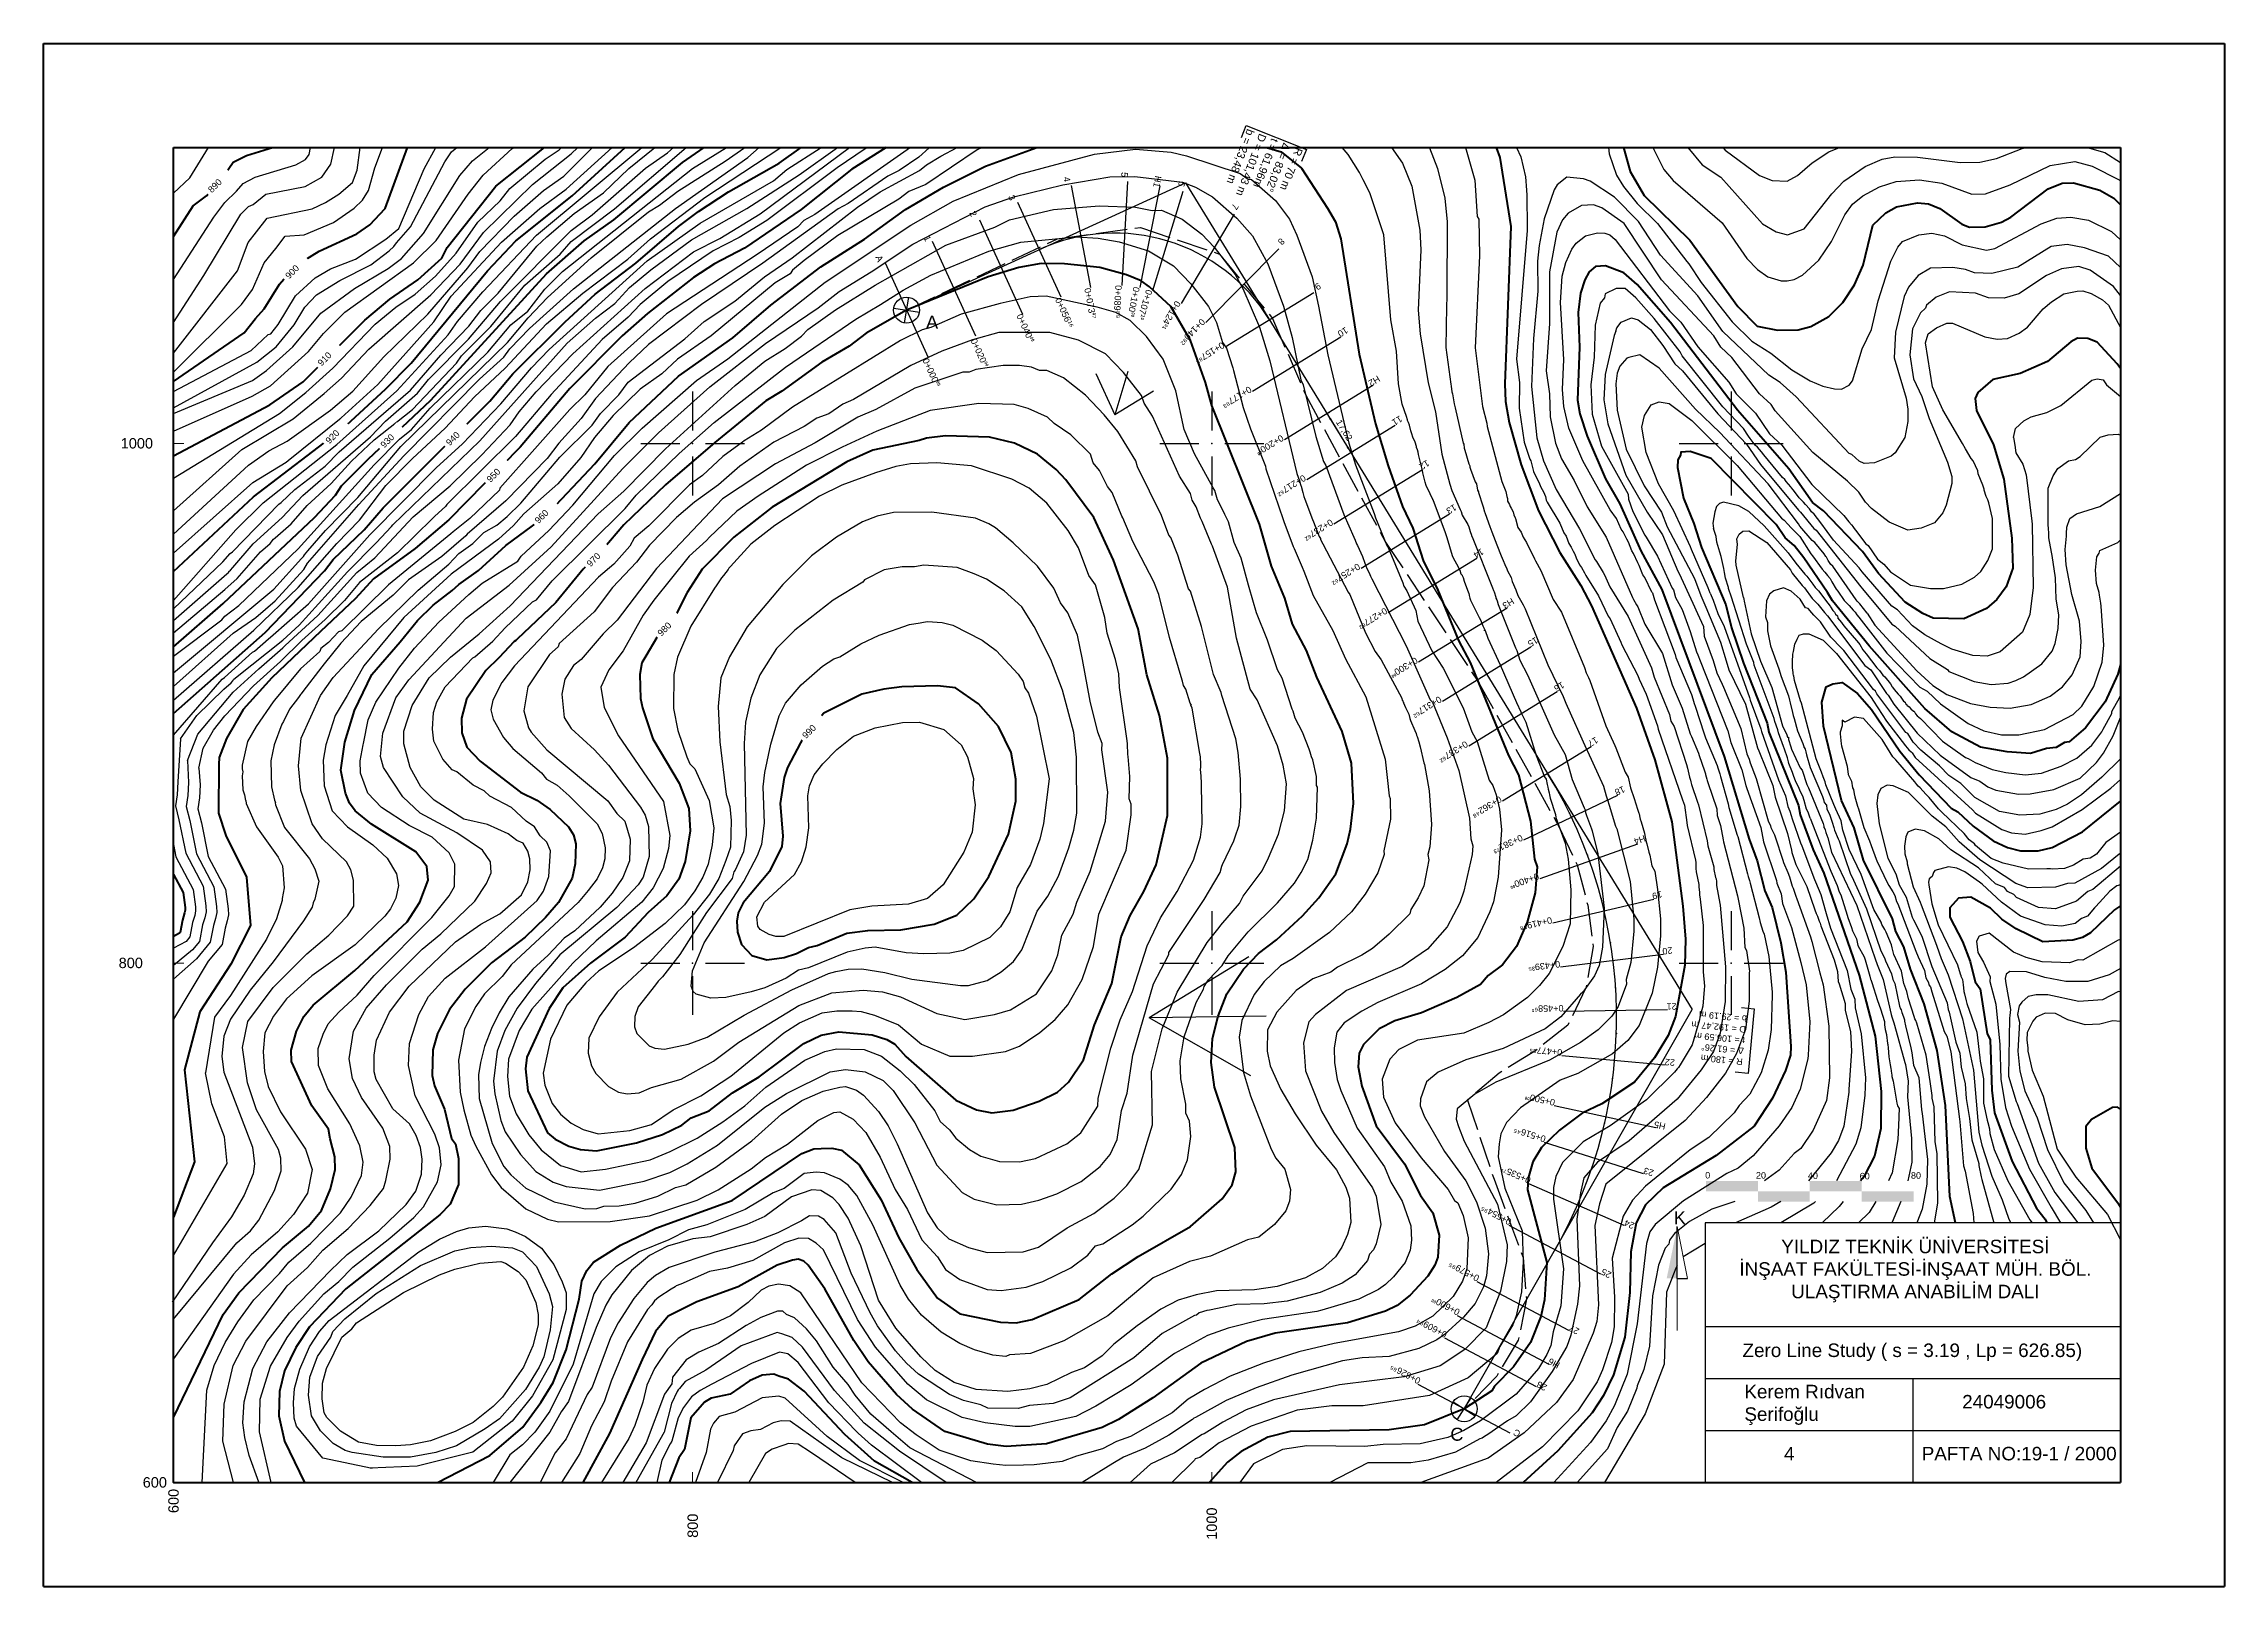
# Model space of a CAD drawing. Header units: metres. Extents: x 550 to 1390, y 560 to 1154.
import ezdxf

# ---------------------------------------------------------------- set-up
doc = ezdxf.new("R2010")
doc.units = ezdxf.units.M
doc.linetypes.add('ACAD_ISO02W100', pattern=[15, 12, -3])
for name, color, linetype, lineweight in [('ANTET', 7, 'Continuous', 25), ('cross-section', 7, 'Continuous', 25), ('geoolcvekuzey', 3, 'Continuous', 20), ('kalın', 2, 'Continuous', 50), ('KOORDINATLAR', 7, 'Continuous', 25), ('Layer1', 255, 'Continuous', 30), ("nokta 14-14'", 1, 'Continuous', 30), ('yukseklikegrisi', 5, 'Continuous', 30), ('zero line study', 30, 'ACAD_ISO02W100', 30)]:
    doc.layers.add(name, color=color, linetype=linetype, lineweight=lineweight)
for name, color, linetype in [('KARELAJ', 1, 'Continuous'), ('V-CTRL-VCPT', 4, 'Continuous'), ('V-NODE', 1, 'Continuous')]:
    doc.layers.add(name, color=color, linetype=linetype)
doc.layers.get('0').off()
doc.styles.get("Standard").update_dxf_attribs({"font": 'arial.ttf'})
doc.dimstyles.new('ISO-25', dxfattribs={"dimtxt": 2.5, "dimasz": 2.5, "dimexe": 1.25, "dimexo": 0.625, "dimtad": 1, "dimtxsty": 'Standard', "dimcen": 2.5, "dimazin": 0, "dimtfac": 1, "dimtmove": 0, "dimatfit": 3, "dimfxl": 1, "dimarcsym": 0})

msp = doc.modelspace()

# ---------------------------------------------------------------- texts
at = {"layer": 'ANTET', "lineweight": 30, "char_height": 5.2}
for s, insert, width, attachment_point in [('YILDIZ TEKNİK ÜNİVERSİTESİ\\PİNŞAAT FAKÜLTESİ-İNŞAAT MÜH. BÖL.\\PULAŞTIRMA ANABİLİM DALI', (1270.976, 693.468), 182.96947, 2), ('Zero Line Study ( s = 3.19 , Lp = 626.85)', (1204.391, 653.503), 132.26858, 1), ('Kerem Rıdvan Şerifoğlu', (1205.104, 637.599), 69.86025, 1), ('24049006', (1289.008, 633.698), 69.86025, 1), ('4', (1220.377, 613.671), 69.86025, 1), ('PAFTA NO:19-1 / 2000', (1273.412, 613.722), 74.90918, 1)]:
    msp.add_mtext(s, dxfattribs=dict(at, insert=insert, width=width, attachment_point=attachment_point))
at = {"layer": 'cross-section', "char_height": 2.5, "attachment_point": 1}
for s, width, insert, rotation in [('4', 3.3827, (945.191, 1102.954), 280.703855), ('5', 3.3827, (967.679, 1104.441), 266.866924), ('H1', 3.3827, (980.664, 1102.814), 258.845424), ('6', 3.3827, (989.87, 1100.508), 253.029993), ('3', 3.3827, (923.712, 1096.131), 294.540785), ('7', 3.3827, (1010.477, 1091.381), 239.193062), ('2', 3.3827, (908.805, 1089.915), 294.540785), ('1', 3.3827, (891.157, 1080.379), 294.540785), ('8', 3.3827, (1028.302, 1077.591), 225.356132), ('A', 3.3827, (872.633, 1072.84), 294.540785), ('0+073⁰⁷', 6.45391, (953.285, 1060.134), 280.703855), ('0+089⁸⁹', 6.45391, (965.297, 1060.929), 266.866924), ('0+100⁰⁰', 6.45391, (972.233, 1060.059), 258.845424), ('0+107¹⁰', 6.45391, (977.151, 1058.827), 253.029993), ('9', 3.3827, (1042.313, 1059.938), 211.519201), ('0+056¹⁶ ', 6.45391, (941.811, 1056.489), 294.540785), ('0+124⁰¹', 6.45391, (988.158, 1053.952), 239.193062), ('0+040⁰⁰', 6.45391, (926.905, 1050.274), 294.540785), ('0+140⁹²', 6.45391, (997.68, 1046.586), 225.356132), ('10', 3.3827, (1052.768, 1042.891), 211.519201), ('0+020⁰⁰', 6.45391, (909.257, 1040.738), 294.540785), ('0+157⁸³', 6.45391, (1005.164, 1037.157), 211.519201), ('0+000⁰⁰', 6.45391, (890.733, 1033.198), 294.540785), ('H2', 3.3827, (1065.107, 1024.203), 211.519201), ('0+177⁸³', 6.45391, (1015.619, 1020.109), 211.519201), ('11', 3.3827, (1073.68, 1008.791), 211.519201), ('0+200⁰⁰', 6.45391, (1027.958, 1001.421), 211.519201), ('12', 3.3827, (1084.136, 991.741), 211.519201), ('0+217⁶²', 6.45391, (1036.531, 986.009), 211.519201), ('13', 3.3827, (1094.591, 974.692), 211.519201), ('0+237⁶²', 6.45391, (1046.987, 968.959), 211.519201), ('14', 3.3827, (1105.047, 957.643), 211.519201), ('0+257⁶²', 6.45391, (1057.443, 951.91), 211.519201), ('0+277⁶²', 6.45391, (1067.898, 934.861), 211.519201), ('H3', 3.3827, (1116.75, 938.566), 211.519201), ('15', 3.3827, (1125.958, 923.544), 211.519201), ('0+300⁰⁰', 6.45391, (1079.601, 915.784), 211.519201), ('16', 3.3827, (1136.098, 906.305), 211.519201), ('0+317⁶²', 6.45391, (1088.81, 900.762), 211.519201), ('0+337⁶²', 6.45391, (1098.949, 883.523), 211.519201), ('17', 3.3827, (1149.096, 885.109), 211.519201), ('18', 3.3827, (1159.443, 866.017), 205.39269), ('0+362⁴⁸', 6.45391, (1111.947, 862.327), 211.519201), ('0+381⁷³', 6.45391, (1120.075, 847.33), 205.39269), ('H4', 3.3827, (1167.329, 846.962), 199.574941), ('0+400⁰⁰', 6.45391, (1126.269, 832.362), 199.574941), ('19', 3.3827, (1173.695, 825.318), 193.20967), ('0+419⁸⁸', 6.45391, (1131.271, 815.36), 193.20967), ('0+439³⁵', 6.45391, (1134.299, 798.375), 187.013159), ('20', 3.3827, (1177.551, 803.695), 187.013159), ('0+458⁶⁰', 6.45391, (1135.474, 781.357), 180.886649), ('21', 3.3827, (1179.046, 782.031), 180.886649), ('0+477⁸⁵', 6.45391, (1134.825, 764.311), 174.760139), ('22', 3.3827, (1178.221, 760.331), 174.760139), ('0+500⁰⁰', 6.45391, (1131.853, 745.002), 167.742445), ('0+516⁴⁵', 6.45391, (1128.11, 730.912), 162.507118), ('H5', 3.3827, (1174.438, 735.75), 167.742445), ('0+535⁷⁰', 6.45391, (1122.12, 714.94), 156.380607), ('23', 3.3827, (1169.673, 717.813), 162.507118), ('0+554⁹⁵', 6.45391, (1114.53, 698.95), 152.026023), ('24', 3.3827, (1162.048, 697.48), 156.380607), ('0+579⁹⁵', 6.45391, (1102.123, 677.246), 152.026023), ('25', 3.3827, (1153.016, 678.509), 152.026023), ('0+600⁰⁰', 6.45391, (1094.64, 664.176), 152.026023), ('0+609⁹⁴', 6.45391, (1089.716, 655.541), 152.026023), ('27', 3.3827, (1140.609, 656.804), 152.026023), ('H6', 3.3827, (1133.127, 643.735), 152.026023), ('0+626⁸⁵', 6.45391, (1079.512, 637.747), 152.026023), ('28', 3.3827, (1128.202, 635.1), 152.026023), ('C', 3.3827, (1117.998, 617.305), 152.026023)]:
    msp.add_mtext_dynamic_manual_height_columns(s, width=width, gutter_width=12.5, heights=[0], dxfattribs=dict(at, insert=insert, rotation=rotation))
at = {"layer": 'geoolcvekuzey', "char_height": 2.5, "width": 4.53526, "attachment_point": 1}
for s, insert in [('0', (1190.01, 719.552)), ('20', (1209.556, 719.496)), ('40', (1229.558, 719.374)), ('60', (1249.504, 719.213)), ('80', (1269.267, 719.471))]:
    msp.add_mtext(s, dxfattribs=dict(at, insert=insert))
at = {"layer": 'geoolcvekuzey', "lineweight": 50, "insert": (1177.905, 704.432), "char_height": 5, "width": 4.53526, "attachment_point": 1}
msp.add_mtext('K', dxfattribs=at)
at = {"layer": 'KOORDINATLAR', "lineweight": 30, "char_height": 4, "attachment_point": 1}
for s, insert in [('1000', (579.703, 1002.122)), ('800', (578.907, 802.051)), ('600', (588.178, 602.051))]:
    msp.add_mtext(s, dxfattribs=dict(at, insert=insert))
at = {"layer": 'KOORDINATLAR', "lineweight": 30, "char_height": 4, "attachment_point": 1, "rotation": 90}
for s, insert in [('600', (598.023, 588.212)), ('1000', (997.954, 577.925)), ('800', (798.023, 578.679))]:
    msp.add_mtext(s, dxfattribs=dict(at, insert=insert))
at = {"layer": 'Layer1', "attachment_point": 1}
for s, width, insert, char_height, rotation in [('R = 70 m^JΔ = 83,02°^Jt = 61,96m^JD = 101,43 m^Jb = 23,48 m', 28.76475, (1035.097, 1113.161), 3, 248.953084), ('R = 180 m^JΔ = 61.26°^Jt = 106.59 m^JD = 192,47 m^Jb = 29.19 m', 25.39256, (1204.343, 760.69), 2.5, 174.481762)]:
    msp.add_mtext_dynamic_manual_height_columns(s, width=width, gutter_width=12.5, heights=[0], dxfattribs=dict(at, insert=insert, char_height=char_height, rotation=rotation))
at = {"layer": "nokta 14-14'", "lineweight": 50, "char_height": 5, "width": 4.53526, "attachment_point": 1}
for s, insert in [('A', (889.876, 1049.301)), ('C', (1091.832, 621.07))]:
    msp.add_mtext(s, dxfattribs=dict(at, insert=insert))

# ---------------------------------------------------------------- blocks, each defined once
blk = doc.blocks.new('Grid Noktası 2')
for p, q in [((0, 1.25), (0, 0.3125)), ((-1.25, 0), (-0.3125, 0)), ((0.3125, 0), (1.25, 0)), ((0, -0.3125), (0, -1.25))]:
    blk.add_line(p, q)
blk.add_point((0, 0))
blk = doc.blocks.new('*U2', base_point=(2847.5, 762.7))
at = {"layer": 'V-CTRL-VCPT', "xscale": 20, "yscale": 20, "zscale": 20}
blk.add_blockref('Grid Noktası 2', (2847.5, 762.7), dxfattribs=at)
blk = doc.blocks.new('nokta isareti')
for p, q in [((-4.66, 1.82), (4.67, -1.79)), ((-1.8, -4.65), (1.81, 4.68))]:
    blk.add_line(p, q)
blk.add_circle((0.01, 0.02), 5)
blk = doc.blocks.new('*D68')
at = {"layer": 'cross-section', "color": 0, "lineweight": -2, "transparency": 16777216}
for p, q in [((1044.93, 1011.83), (1045.46, 1012.15)), ((1045.7, 1009.37), (1052.3, 998.61)), ((1054.14, 996.81), (1054.67, 997.13))]:
    blk.add_line(p, q, dxfattribs=at)
at = {"layer": 'cross-section', "color": 0, "transparency": 16777216}
for points in [[(1046.06, 1009.59), (1045.35, 1009.15), (1044.39, 1011.5)], [(1052.65, 998.83), (1051.94, 998.39), (1053.6, 996.48)]]:
    blk.add_solid(points, dxfattribs=at)
at = {"layer": 'Defpoints', "color": 0, "transparency": 16777216}
for p in [(1044.39, 1011.5), (1053.6, 996.48), (1053.6, 996.48)]:
    blk.add_point(p, dxfattribs=at)
at = {"layer": 'cross-section', "color": 0, "transparency": 16777216, "insert": (1050.81, 1005.1), "char_height": 2.5, "attachment_point": 5, "rotation": 301.51789}
blk.add_mtext('17,62', dxfattribs=at)

# ---------------------------------------------------------------- dimensions: what is measured, and where the dimension line sits
at = {"layer": 'cross-section'}
dim = msp.add_aligned_dim(p1=(1044.394, 1011.5), p2=(1053.605, 996.479), distance=0, dimstyle='ISO-25', dxfattribs=at)
dim.commit()
dim.dimension.update_dxf_attribs({"geometry": '*D68', "text_midpoint": (1050.813, 1005.102)})

# ---------------------------------------------------------------- hatches: boundary and pattern name
at = {"layer": 'geoolcvekuzey'}
h = msp.add_hatch(color=250, dxfattribs=at)
h.paths.add_polyline_path([(1201.847, 716.13), (1190.294, 716.13), (1190.294, 716.033), (1193.257, 712.621), (1193.578, 712.13), (1204.738, 712.13)])
h.paths.add_polyline_path([(1210.294, 716.13), (1201.847, 716.13), (1204.738, 712.13), (1210.294, 712.13)])
h.paths.add_polyline_path([(1190.294, 716.033), (1190.294, 712.13), (1193.578, 712.13), (1193.257, 712.621)])
h = msp.add_hatch(color=250, dxfattribs=at)
h.paths.add_polyline_path([(1241.847, 716.13), (1230.294, 716.13), (1230.294, 716.033), (1233.257, 712.621), (1233.578, 712.13), (1244.738, 712.13)])
h.paths.add_polyline_path([(1250.294, 716.13), (1241.847, 716.13), (1244.738, 712.13), (1250.294, 712.13)])
h.paths.add_polyline_path([(1230.294, 716.033), (1230.294, 712.13), (1233.578, 712.13), (1233.257, 712.621)])
h = msp.add_hatch(color=250, dxfattribs=at)
h.paths.add_polyline_path([(1221.847, 712.13), (1210.294, 712.13), (1210.294, 712.033), (1213.257, 708.621), (1213.578, 708.13), (1224.738, 708.13)])
h.paths.add_polyline_path([(1230.294, 712.13), (1221.847, 712.13), (1224.738, 708.13), (1230.294, 708.13)])
h.paths.add_polyline_path([(1210.294, 712.033), (1210.294, 708.13), (1213.578, 708.13), (1213.257, 708.621)])
h = msp.add_hatch(color=250, dxfattribs=at)
h.paths.add_polyline_path([(1261.847, 712.13), (1250.294, 712.13), (1250.294, 712.033), (1253.257, 708.621), (1253.578, 708.13), (1264.738, 708.13)])
h.paths.add_polyline_path([(1270.294, 712.13), (1261.847, 712.13), (1264.738, 708.13), (1270.294, 708.13)])
h.paths.add_polyline_path([(1250.294, 712.033), (1250.294, 708.13), (1253.578, 708.13), (1253.257, 708.621)])
h = msp.add_hatch(color=250, dxfattribs=at)
h.paths.add_polyline_path([(1179.18, 698.193), (1176.15, 683.31), (1176.934, 681.6), (1178.925, 678.542), (1179.18, 678.542)])
h.paths.add_polyline_path([(1176.934, 681.6), (1176.15, 683.31), (1175.18, 678.542), (1178.925, 678.542)])

# ---------------------------------------------------------------- linework, layer by layer
at = {"layer": 'ANTET', "lineweight": 30}
for p, q in [((1350, 700), (1190, 700)), ((1190, 700), (1190, 600)), ((1190, 660), (1350, 660)), ((1190, 640), (1350, 640)), ((1270, 640), (1270, 600)), ((1190, 620), (1350, 620))]:
    msp.add_line(p, q, dxfattribs=at)
at = {"layer": 'ANTET', "lineweight": 50}
msp.add_line((1190, 600), (1350, 600), dxfattribs=at)
at = {"layer": 'cross-section'}
for p, q in [((967.484, 1100.869), (965.297, 1060.929)), ((925.185, 1092.903), (941.799, 1056.516)), ((945.856, 1099.438), (953.285, 1060.134)), ((979.972, 1099.304), (972.233, 1060.059)), ((988.826, 1097.086), (977.151, 1058.827)), ((910.502, 1086.199), (927.116, 1049.812)), ((1008.644, 1088.308), (988.158, 1053.952)), ((892.296, 1077.886), (908.91, 1041.499)), ((874.118, 1069.587), (890.732, 1033.2)), ((1025.788, 1075.046), (997.68, 1046.586)), ((1039.263, 1058.068), (1005.164, 1037.157)), ((1049.718, 1041.02), (1015.619, 1020.109)), ((1062.057, 1022.332), (1027.958, 1001.421)), ((1070.63, 1006.92), (1036.531, 986.009)), ((1081.086, 989.871), (1046.987, 968.959)), ((1091.541, 972.821), (1057.443, 951.91)), ((1101.997, 955.772), (1067.898, 934.861)), ((1113.699, 936.696), (1079.601, 915.784)), ((1122.908, 921.674), (1088.81, 900.762)), ((1133.048, 904.434), (1098.949, 883.523)), ((1146.046, 883.239), (1111.947, 862.327)), ((1156.211, 864.482), (1120.075, 847.33)), ((1163.958, 845.763), (1126.269, 832.362)), ((1170.212, 824.5), (1131.271, 815.36)), ((1174, 803.258), (1134.299, 798.375)), ((1175.469, 781.976), (1135.474, 781.357)), ((1174.658, 760.658), (1134.825, 764.311)), ((1170.941, 736.51), (1131.853, 745.002)), ((1166.261, 718.888), (1128.11, 730.912)), ((1158.769, 698.913), (1122.12, 714.94)), ((1149.856, 680.187), (1114.53, 698.95)), ((1137.449, 658.483), (1102.123, 677.246)), ((1129.967, 645.413), (1094.64, 664.176)), ((1125.042, 636.779), (1089.716, 655.541)), ((1114.838, 618.984), (1079.512, 637.747))]:
    msp.add_line(p, q, dxfattribs=at)
for p in [(1137.741, 857.652), (1144.621, 841.572), (1149.907, 824.9), (1153.551, 807.794), (1155.518, 790.414), (1155.788, 772.926), (1154.36, 755.494), (1151.246, 738.283), (1146.477, 721.456), (1140.098, 705.171)]:
    msp.add_point(p, dxfattribs=at)
at = {"layer": 'geoolcvekuzey'}
msp.add_line((1183.18, 678.542), (1179.18, 698.542), dxfattribs=at)
at = {"layer": 'geoolcvekuzey', "lineweight": 20}
msp.add_line((1179.18, 658.542), (1179.18, 678.542), dxfattribs=at)
at = {"layer": 'kalın'}
for points in [[(600, 896.078), (635.394, 927.308), (658.254, 951.057), (661.556, 955.375), (673.494, 966.805), (680.733, 975.314), (721.881, 1016.335), (730.771, 1026.876), (750.837, 1046.942), (762.394, 1057.483), (778.142, 1069.421), (794.525, 1083.645), (802.272, 1089.36), (813.829, 1096.98), (833.387, 1108.029), (841.84, 1114)], [(600, 921.692), (619.138, 938.484), (654.317, 971.504), (662.445, 980.14), (664.731, 983.696), (675.018, 993.983), (699.148, 1016.716), (743.725, 1065.357), (758.203, 1078.057), (769.633, 1086.185), (796.049, 1108.283), (804.381, 1114)], [(600, 995.275), (637.172, 1014.938), (649.999, 1023.828), (673.748, 1047.577), (683.4, 1055.578), (694.195, 1063.071), (703.339, 1071.453), (705.498, 1075.517), (724.167, 1099.139), (742.944, 1114)], [(600, 1023.948), (627.266, 1042.624), (631.584, 1048.212), (635.013, 1051.895), (640.855, 1061.42), (647.078, 1068.405), (656.095, 1074.12), (670.7, 1080.724), (675.653, 1084.28), (681.622, 1090.503), (690.133, 1114)], [(600, 950.716), (630.822, 979.505), (665.112, 1005.667), (681.749, 1020.907), (691.528, 1030.94), (720.992, 1066.5), (731.914, 1078.057), (753.631, 1095.456), (773.995, 1114)], [(600, 1079.756), (607.661, 1091.606), (612.72, 1095.428), (619.94, 1103.884), (623.018, 1108.32), (628.091, 1110.934), (638.178, 1114)], [(874.489, 1114), (861.327, 1105.616), (841.769, 1090.122), (819.925, 1075.263), (808.368, 1069.167), (800.367, 1063.96), (782.587, 1050.117), (772.808, 1041.481), (752.742, 1021.161), (733.565, 998.682), (706.133, 970.615), (693.179, 959.566), (677.05, 947.882), (670.192, 940.389), (656.603, 927.689), (637.934, 909.782), (626.885, 897.59), (620.408, 886.414), (617.614, 879.175), (617.487, 876.381)], [(659.778, 736.046), (653.301, 745.063), (645.427, 762.081), (645.3, 766.399), (647.459, 773.765), (650.253, 779.48), (653.809, 783.798), (669.938, 797.133), (690.004, 815.929), (694.957, 823.422), (698.132, 831.931), (697.624, 837.138), (693.433, 842.853), (676.288, 853.521), (670.065, 858.601), (667.779, 861.522), (666.255, 865.459), (664.477, 874.222), (666.001, 885.017), (669.811, 897.209), (676.415, 911.052), (687.337, 923.625), (694.068, 931.88), (700.037, 937.849), (707.403, 943.437), (709.943, 945.723), (717.563, 951.184), (727.977, 960.709), (743.217, 971.885), (762.267, 992.205), (775.602, 1008.08), (794.525, 1025.987), (815.48, 1040.719), (830.085, 1053.292), (849.389, 1068.024), (866.153, 1078.692), (882.028, 1090.122), (896.633, 1098.758), (912.762, 1106.759), (932.596, 1114)], [(1021.053, 1114), (1026.681, 1112.347), (1034.555, 1105.997), (1044.588, 1090.63), (1047.636, 1085.423), (1049.668, 1078.819), (1056.78, 1034.496), (1063.003, 1007.572), (1067.956, 991.443), (1073.417, 975.822), (1077.354, 967.44), (1081.418, 954.994), (1087.006, 943.564), (1095.007, 924.133), (1099.452, 915.751), (1114.311, 879.937), (1118.121, 872.444), (1122.693, 854.664), (1124.217, 839.932), (1125.233, 837.011), (1124.471, 826.978), (1121.423, 815.675), (1117.359, 806.404), (1111.898, 799.292), (1106.437, 795.228), (1103.516, 791.799), (1094.372, 786.719), (1080.783, 780.877), (1070.496, 777.702), (1064.4, 774.654), (1058.431, 768.685), (1056.78, 765.256), (1056.399, 760.049), (1057.796, 752.556), (1063.257, 737.316), (1074.179, 722.711), (1080.402, 710.519), (1085.101, 703.788), (1087.514, 695.279), (1087.006, 686.77), (1085.863, 683.722), (1083.196, 679.404), (1076.338, 672.165), (1071.385, 668.101), (1066.813, 665.942), (1052.208, 661.497), (1024.395, 657.433), (1013.346, 654.258), (995.693, 645.876), (977.278, 632.541), (964.07, 624.286), (957.72, 621.111), (936.257, 614.888), (920.763, 613.872), (913.524, 614.761), (897.141, 619.587), (884.695, 628.223), (878.472, 633.938), (867.55, 646.511), (862.089, 654.639), (850.913, 674.578), (844.436, 683.722), (842.785, 685.246), (840.626, 686.008), (838.467, 685.627), (832.498, 683.722), (817.512, 675.34), (801.637, 669.498), (790.588, 664.037), (785.635, 658.068), (780.555, 647.4), (767.982, 618.825), (757.756, 600)], [(1109.457, 1114), (1110.882, 1110.188), (1115.2, 1083.645), (1112.787, 1023.066), (1113.041, 1016.208), (1114.565, 1008.08), (1119.137, 991.824), (1125.868, 974.171), (1133.996, 958.042), (1142.124, 945.342), (1146.188, 937.595), (1163.587, 898.098), (1170.572, 878.286), (1177.176, 854.41), (1181.367, 821.898), (1182.383, 809.198), (1182.129, 799.165), (1178.573, 779.353), (1175.779, 772.114), (1170.445, 763.478), (1162.825, 754.08), (1150.252, 745.825), (1142.632, 742.142), (1133.869, 735.665), (1127.011, 728.934), (1123.582, 723.473), (1121.804, 717.123), (1121.55, 712.678), (1129.043, 684.738), (1128.154, 670.387), (1126.757, 663.91), (1122.693, 653.877), (1116.216, 644.479), (1108.85, 637.113), (1107.834, 635.335), (1097.166, 628.35), (1081.926, 622.254), (1068.337, 620.222), (1030.11, 619.587), (1021.601, 617.428), (1011.314, 611.967), (1005.98, 607.776), (998.897, 600)], [(1158.507, 1114), (1161.174, 1104.727), (1166.508, 1095.583), (1184.161, 1078.311), (1202.576, 1052.784), (1210.069, 1045.164), (1217.816, 1043.64), (1225.817, 1043.767), (1230.77, 1045.037), (1237.628, 1048.974), (1243.089, 1054.308), (1247.534, 1061.166), (1250.836, 1068.659), (1254.646, 1084.153), (1259.599, 1088.852), (1263.663, 1091.138), (1271.791, 1092.662), (1275.982, 1092.281), (1280.427, 1090.503), (1288.809, 1084.534), (1291.857, 1083.391), (1297.826, 1083.518), (1304.176, 1085.296), (1307.732, 1087.201), (1322.083, 1098.123), (1327.544, 1100.282), (1331.862, 1100.409), (1342.022, 1097.615), (1347.356, 1094.44), (1350, 1091.976)], [(701.741, 600), (721.881, 610.443), (734.581, 621.238), (741.566, 630.763), (746.265, 638.51), (751.218, 651.083), (756.298, 670.641), (757.314, 677.499), (759.219, 681.563), (761.759, 684.865), (772.173, 691.342), (785.762, 697.946), (815.226, 708.614), (842.023, 726.648), (846.722, 728.426), (849.516, 728.553), (853.58, 728.68), (857.39, 727.918), (864.121, 722.33), (872.63, 708.868), (879.361, 694.136), (886.346, 681.944), (894.347, 671.022), (902.856, 664.926), (918.604, 661.751), (924.573, 661.497), (930.796, 662.767), (948.83, 670.514), (961.403, 680.293), (971.563, 687.024), (991.756, 698.581), (1003.948, 709.249), (1007.758, 714.583), (1009.282, 719.663), (1008.901, 728.934), (1001.027, 752.175), (999.757, 761.7), (1000.265, 770.971), (1002.424, 779.607), (1005.726, 788.116), (1012.203, 797.641), (1017.918, 803.61), (1024.903, 808.944), (1034.936, 818.215), (1041.159, 825.073), (1047.763, 834.344), (1052.081, 845.901), (1053.351, 851.489), (1054.494, 861.395), (1053.732, 877.016), (1050.176, 889.208), (1040.397, 910.036), (1036.46, 920.323), (1030.999, 930.483), (1028.078, 940.516), (1022.998, 952.835), (1018.299, 968.964), (1000.011, 1014.684), (997.598, 1023.574), (991.756, 1039.703), (984.136, 1052.784), (976.008, 1060.404), (972.706, 1062.69), (967.118, 1064.976), (956.831, 1067.77), (943.242, 1069.167), (934.225, 1069.294), (925.589, 1067.77), (913.778, 1064.214), (882.409, 1051.387), (866.788, 1042.497), (860.311, 1037.544), (849.77, 1031.321), (834.403, 1020.145), (828.18, 1016.462), (808.495, 1000.46), (789.572, 984.077), (773.443, 968.71), (765.442, 959.185), (757.822, 951.692), (747.281, 938.865), (732.422, 924.641), (731.895, 924.22), (731.287, 923.749), (725.306, 917.536), (720.357, 912.576), (712.864, 901.654), (710.959, 894.288), (711.086, 888.573), (712.991, 883.112), (718.198, 877.778), (733.692, 865.84), (740.042, 862.665), (745.122, 859.109), (752.234, 852.505), (754.139, 849.33), (755.028, 845.901), (754.774, 838.154), (753.631, 832.693), (748.297, 823.295), (743.344, 817.58), (735.47, 809.96), (722.516, 800.054), (712.356, 789.894), (706.387, 782.147), (701.688, 772.876), (699.91, 766.526), (699.656, 756.747), (700.545, 752.683), (704.355, 743.793), (707.149, 732.49), (708.673, 730.331), (709.816, 724.743), (709.816, 714.71), (706.641, 707.217), (702.577, 703.026), (666.382, 674.578), (652.412, 659.973), (647.205, 651.972), (642.76, 642.955), (640.855, 635.081), (640.601, 625.683), (642.76, 615.904), (650.542, 600)], [(1350, 1028.885), (1348.753, 1030.686), (1341.006, 1039.068), (1337.45, 1040.465), (1333.386, 1040.592), (1330.846, 1039.195), (1321.829, 1031.575), (1311.288, 1027.003), (1300.874, 1024.717), (1295.032, 1019.637), (1294.016, 1017.351), (1294.524, 1012.779), (1301.128, 999.571), (1305.065, 986.363), (1308.113, 963.63), (1308.494, 952.073), (1305.954, 944.834), (1302.398, 940.008), (1298.334, 936.452), (1289.698, 932.515), (1277.887, 932.769), (1273.823, 934.547), (1267.092, 938.992), (1256.805, 950.041), (1250.582, 958.423), (1235.596, 974.171), (1231.405, 977.346), (1222.261, 990.3), (1202.449, 1012.906), (1176.668, 1046.688), (1163.841, 1061.293), (1158.634, 1065.738), (1151.649, 1068.405), (1147.712, 1068.151), (1145.299, 1066.119), (1143.648, 1063.071), (1141.997, 1057.864), (1141.108, 1050.498), (1141.616, 1037.163), (1140.854, 1016.716), (1141.743, 1011.509), (1144.537, 1002.873), (1151.649, 986.49), (1157.11, 976.838), (1165.238, 958.677), (1173.366, 943.818), (1197.369, 879.556), (1206.894, 847.679), (1210.069, 839.297), (1212.99, 827.74), (1215.784, 821.39), (1219.213, 807.801), (1221.118, 796.498), (1223.023, 767.923), (1222.896, 764.494), (1220.991, 758.652), (1215.911, 747.984), (1208.926, 737.189), (1194.194, 725.886), (1173.874, 713.44), (1167.016, 706.963), (1163.46, 699.978), (1161.428, 688.802), (1161.047, 673.181), (1159.015, 655.909), (1154.697, 641.431), (1150.887, 633.43), (1146.442, 626.826), (1133.234, 612.221), (1119.965, 600)], [(887.235, 1001.222), (869.455, 997.412), (859.422, 992.967), (830.593, 975.568), (815.861, 964.011), (803.669, 951.692), (797.827, 942.675), (793.763, 934.547), (786.143, 925.403), (781.952, 918.164), (780.428, 915.624), (779.666, 911.052), (779.92, 901.908), (780.682, 898.225), (784.619, 886.287), (794.779, 869.269), (798.589, 859.49), (799.097, 850.854), (797.065, 839.043), (794.652, 832.312), (790.08, 825.835), (782.841, 819.485), (773.951, 809.96), (760.616, 799.927), (749.948, 790.402), (744.741, 782.528), (736.105, 763.732), (735.597, 759.287), (736.486, 750.778), (744.106, 734.649), (747.027, 732.236), (752.361, 729.442), (756.806, 728.172), (762.902, 727.664), (778.396, 730.712), (788.429, 734.014), (795.795, 737.57), (799.478, 740.364), (806.336, 743.158), (815.353, 750.016), (825.64, 756.239), (842.785, 769.066), (849.516, 772.241), (856.247, 773.511), (869.201, 772.368), (874.789, 770.59), (877.837, 768.812), (882.155, 763.986), (901.332, 747.222), (909.333, 743.539), (915.302, 742.269), (923.43, 743.412), (933.463, 746.841), (940.575, 750.27), (944.766, 754.08), (950.608, 762.716), (954.799, 776.178), (961.403, 792.18), (965.086, 810.087), (968.515, 818.342), (973.849, 827.486), (978.548, 837.773), (982.866, 856.823), (982.866, 878.921), (979.818, 895.304), (974.992, 910.925), (971.563, 928.705), (962.165, 955.121), (954.545, 971.504), (943.75, 986.109), (940.067, 990.046), (932.828, 995.888), (923.938, 1000.206), (914.286, 1002.492), (897.44, 1003.014), (890.017, 1002.112), (887.235, 1001.222)], [(1350, 914.932), (1349.007, 911.179), (1344.054, 900.511), (1336.561, 890.605), (1330.211, 885.144), (1328.433, 884.89), (1325.258, 882.985), (1321.448, 882.604), (1315.352, 880.699), (1306.335, 881.334), (1296.048, 883.112), (1284.999, 889.081), (1274.585, 897.971), (1253.122, 922.101), (1239.025, 939.5), (1237.12, 942.675), (1227.976, 956.01), (1224.293, 960.709), (1220.864, 963.757), (1217.308, 968.837), (1192.289, 994.237), (1184.288, 996.904), (1180.605, 996.65), (1180.478, 995.507), (1179.462, 993.729), (1179.335, 990.808), (1181.621, 978.997), (1185.685, 969.218), (1188.606, 959.947), (1198.004, 937.976), (1200.163, 929.086), (1204.735, 915.497), (1213.879, 892.383), (1214.514, 888.954), (1225.944, 860.633), (1226.579, 857.077), (1231.659, 843.615), (1235.723, 834.598), (1249.312, 795.355), (1255.535, 771.86), (1257.821, 750.524), (1257.694, 736.3), (1255.281, 725.632), (1251.09, 717.631), (1249.839, 716.13)], [(1286.425, 700), (1284.237, 710.138), (1282.586, 745.19), (1279.411, 766.272), (1274.331, 784.306), (1269.124, 797.641), (1266.584, 806.277), (1263.409, 812.119), (1262.139, 817.072), (1250.963, 839.551), (1247.407, 851.997), (1242.581, 862.538), (1235.596, 891.24), (1234.961, 900.384), (1236.612, 906.353), (1239.152, 907.496), (1242.835, 908.004), (1248.677, 903.813), (1254.011, 897.59), (1264.933, 881.588), (1272.426, 872.444), (1284.745, 859.617), (1287.285, 858.22), (1293.254, 852.759), (1301.001, 847.044), (1306.462, 844.504), (1311.415, 843.234), (1318.273, 843.234), (1323.607, 844.504), (1335.291, 850.473), (1350, 862.265)], [(873.646, 905.464), (865.137, 903.559), (850.532, 896.193), (842.785, 887.176), (836.562, 875.238), (835.292, 871.428), (833.768, 861.395), (834.784, 848.822), (834.403, 844.885), (829.577, 835.233), (819.417, 823.168), (817.512, 819.358), (817.004, 816.183), (817.258, 811.865), (818.782, 807.166), (822.846, 802.848), (828.561, 801.197), (835.292, 802.086), (839.991, 803.61), (844.563, 806.023), (847.992, 806.785), (859.422, 811.484), (867.423, 812.5), (880.25, 812.754), (893.077, 814.913), (901.713, 818.469), (908.317, 824.692), (914.032, 833.328), (921.652, 849.584), (924.446, 862.284), (924.446, 870.793), (922.668, 881.08), (917.842, 891.113), (910.095, 899.749), (901.205, 905.972), (894.274, 906.712), (880.556, 906.316), (873.646, 905.464)], [(617.487, 876.381), (617.36, 857.712), (620.154, 849.076), (628.155, 833.074), (629.679, 814.437), (622.154, 799.518), (610.207, 781.19), (604.228, 758.896), (608.068, 723.518), (600, 702.103)], [(600, 834.148), (603.715, 827.123), (604.466, 821.332), (604.517, 820.34), (604.317, 819.341), (603.471, 816.565), (602.587, 811.793), (602.302, 811.451), (600, 810.266)], [(1350, 822.072), (1347.61, 820.501), (1338.466, 811.611), (1335.291, 809.833), (1331.608, 808.817), (1320.051, 808.182), (1309.764, 813.135), (1304.303, 816.945), (1299.858, 821.136), (1292.365, 825.327), (1287.539, 824.946), (1284.237, 821.263), (1284.237, 817.707), (1289.19, 808.309), (1292.111, 800.562), (1294.016, 792.815), (1295.921, 790.021), (1298.588, 772.749), (1299.731, 770.59), (1300.366, 751.032), (1301.509, 742.269), (1308.24, 723.6), (1317.638, 705.566), (1320.94, 701.375), (1321.639, 700)], [(1350, 743.764), (1348.88, 744.555), (1346.848, 744.428), (1338.847, 739.729), (1336.688, 737.062), (1336.688, 728.68), (1338.974, 721.06), (1349.261, 707.344), (1350, 706.035)], [(600, 625.005), (619.138, 664.672), (625.234, 673.054), (641.998, 690.326), (652.031, 698.708), (656.984, 704.677), (660.54, 713.059), (662.318, 720.552), (662.191, 725.378), (660.413, 732.363), (659.778, 736.046)], [(884.539, 600), (870.09, 608.157), (858.66, 618.444), (842.912, 635.208), (836.943, 639.78), (833.133, 640.923), (831.228, 641.685), (826.783, 641.304), (821.957, 639.145), (814.464, 634.065), (807.098, 632.414), (804.558, 630.89), (799.351, 624.921), (796.811, 612.729), (794.652, 609.427), (791, 600)]]:
    msp.add_lwpolyline(points, dxfattribs=at)
at = {"layer": 'KARELAJ', "color": 1, "lineweight": 50}
for p, q in [((550, 560), (550, 1154)), ((550, 1154), (1390, 1154)), ((1390, 1154), (1390, 560)), ((600, 600), (600, 1114)), ((600, 1114), (1350, 1114)), ((1350, 1114), (1350, 600)), ((600, 600), (1350, 600)), ((550, 560), (1390, 560))]:
    msp.add_line(p, q, dxfattribs=at)
at = {"layer": 'KOORDINATLAR', "lineweight": 20}
for p, q in [((600, 1000), (604, 1000)), ((600, 800), (604, 800)), ((800, 604), (800, 600)), ((1000, 604), (1000, 600))]:
    msp.add_line(p, q, dxfattribs=at)
at = {"layer": 'Layer1'}
for p, q in [((882.441, 1051.4), (989.851, 1100.442)), ((989.851, 1100.442), (1185.053, 782.125)), ((955.298, 1026.952), (962.566, 1011.033)), ((967.674, 1027.771), (962.566, 1011.033)), ((977.485, 1020.181), (962.566, 1011.033)), ((1014.248, 802.416), (975.887, 778.891)), ((1097.182, 628.361), (1185.053, 782.125)), ((1203.957, 782.88), (1208.934, 782.399)), ((1208.934, 782.399), (1206.53, 757.515)), ((1020.881, 779.587), (975.887, 778.891)), ((1014.957, 756.564), (975.887, 778.891)), ((1206.53, 757.515), (1201.553, 757.996))]:
    msp.add_line(p, q, dxfattribs=at)
msp.add_lwpolyline([(1011.368, 1117.876), (1013.227, 1122.518), (1036.435, 1113.223), (1034.576, 1108.582)], dxfattribs=at)
for centre, radius, start, end in [((962.566, 1011.033), 70, 31.517891, 114.540785), ((975.887, 778.891), 180, 330.25341, 31.517891)]:
    msp.add_arc(centre, radius, start, end, dxfattribs=at)
at = {"layer": 'yukseklikegrisi'}
for q in [(1179.18, 698.542), (1183.18, 678.542)]:
    msp.add_line((1179.18, 678.542), q, dxfattribs=at)
for points in [[(891.246, 1114), (891.045, 1113.871), (887.108, 1110.315), (879.488, 1105.108), (875.17, 1102.949), (859.93, 1092.408), (855.993, 1090.376), (827.037, 1069.421), (803.415, 1053.546), (782.968, 1038.179), (775.602, 1031.067), (762.521, 1017.351), (757.06, 1009.604), (748.424, 1000.206), (743.979, 994.237), (727.977, 977.981), (713.118, 965.154), (712.61, 964.519), (703.339, 956.518), (690.512, 947.501), (684.67, 941.659), (672.351, 931.499), (664.477, 923.117), (658.127, 915.243), (657.111, 914.1), (649.872, 904.575), (649.237, 903.686), (648.983, 903.432), (648.221, 902.289), (644.665, 897.717), (642.379, 893.018), (641.744, 892.002), (638.823, 884.001), (637.553, 877.905), (637.807, 867.872), (638.95, 862.665), (639.331, 861.776), (639.204, 861.649), (639.331, 860.887), (642.76, 852.251), (652.412, 840.059), (654.444, 836.249), (655.968, 831.55), (654.444, 824.565), (653.809, 823.168), (653.428, 821.517), (650.126, 816.31), (638.442, 800.435), (629.552, 789.513), (621.932, 778.337), (619.392, 771.86), (618.63, 763.986), (619.392, 758.017), (630.441, 729.061), (631.203, 722.711), (630.695, 718.774), (627.266, 710.646), (622.313, 702.264), (615.074, 692.231), (599.558, 669.405)], [(600, 662.865), (624.472, 692.231), (629.679, 696.93), (632.854, 700.994), (638.95, 712.424), (641.49, 720.044), (641.363, 724.87), (640.474, 728.172), (631.965, 743.539), (628.536, 753.826), (626.631, 767.542), (628.663, 777.448), (638.442, 790.529), (651.396, 803.483), (659.905, 810.722), (667.017, 818.215), (669.43, 821.898), (669.303, 831.931), (668.287, 835.868), (666.636, 838.916), (657.365, 847.806), (653.428, 853.648), (649.11, 866.475), (648.221, 875.873), (649.237, 886.541), (656.603, 903.051), (661.556, 909.909), (678.955, 928.705), (694.322, 943.564), (706.133, 953.597), (709.943, 957.661), (715.277, 961.598), (719.595, 965.789), (724.548, 968.583), (728.612, 971.885), (733.819, 977.092), (748.805, 994.745), (761.251, 1007.064), (764.553, 1011.636), (771.538, 1018.748), (775.221, 1023.701), (796.938, 1040.338), (804.431, 1047.069), (816.242, 1054.816), (827.672, 1064.214), (838.34, 1071.58), (863.486, 1091.011), (872.249, 1096.98), (887.362, 1105.108), (890.029, 1107.394), (895.617, 1110.696), (901.889, 1114)], [(600, 887.741), (618.757, 909.274), (619.646, 909.909), (630.441, 919.688), (631.203, 920.069), (636.664, 924.768), (637.426, 925.53), (652.031, 938.357), (675.653, 964.9), (701.18, 990.681), (711.34, 999.952), (726.072, 1015.319), (737.883, 1029.162), (744.741, 1036.274), (782.46, 1070.31), (802.907, 1084.915), (831.101, 1101.171), (836.308, 1105.489), (849.469, 1114)], [(600, 901.233), (630.949, 928.197), (648.094, 944.58), (662.953, 961.598), (671.716, 970.488), (681.876, 983.823), (692.036, 994.237), (704.609, 1005.921), (715.912, 1017.986), (727.723, 1029.035), (743.725, 1046.053), (757.695, 1057.864), (775.094, 1071.072), (783.73, 1078.819), (804.685, 1094.694), (833.902, 1114)], [(600, 906.474), (623.075, 927.054), (631.711, 933.023), (639.204, 939.5), (650.253, 951.565), (651.65, 953.978), (671.462, 976.584), (688.734, 995.253), (717.944, 1024.844), (727.215, 1033.226), (729.628, 1036.528), (737.121, 1044.275), (754.139, 1059.642), (793.382, 1090.503), (821.195, 1110.188), (825.622, 1114)], [(600, 911.779), (638.696, 943.945), (649.364, 955.756), (650.126, 956.518), (650.507, 957.153), (651.777, 958.677), (658.635, 966.551), (671.081, 979.251), (687.591, 998.936), (728.739, 1038.941), (736.613, 1048.466), (744.106, 1056.213), (760.87, 1071.58), (782.968, 1089.233), (787.286, 1091.773), (794.271, 1097.234), (812.559, 1108.791), (820.106, 1114)], [(600, 918.205), (618.63, 932.134), (619.773, 933.531), (625.234, 937.722), (648.094, 959.439), (677.304, 991.824), (687.083, 1001.73), (691.655, 1005.413), (698.894, 1013.668), (721.119, 1035.258), (730.009, 1045.672), (736.486, 1051.006), (743.09, 1059.515), (749.821, 1066.246), (799.986, 1105.87), (813.078, 1114)], [(600, 927.188), (619.773, 943.818), (624.599, 948.009), (633.489, 958.296), (637.299, 961.598), (638.569, 963.249), (639.204, 963.757), (645.3, 969.091), (651.523, 976.203), (660.794, 984.585), (668.541, 993.221), (677.304, 1001.476), (692.036, 1013.16), (709.054, 1030.94), (710.959, 1033.734), (722.262, 1045.037), (735.343, 1061.039), (748.932, 1072.977), (753.25, 1077.803), (769.887, 1090.376), (797.448, 1114)], [(600, 931.855), (620.535, 949.914), (621.297, 950.549), (621.297, 950.803), (621.932, 951.311), (622.821, 952.327), (630.695, 961.344), (641.871, 971.504), (649.872, 980.013), (675.907, 1002.619), (681.749, 1008.588), (694.068, 1019.383), (698.259, 1024.717), (713.626, 1040.211), (725.945, 1054.689), (753.25, 1081.994), (761.251, 1088.09), (781.825, 1105.997), (790.334, 1111.966), (792.597, 1114)], [(600, 974.167), (626.377, 997.666), (646.062, 1009.477), (658.127, 1019.256), (664.731, 1025.225), (675.272, 1036.401), (699.148, 1057.229), (710.451, 1069.04), (719.468, 1081.232), (738.264, 1099.774), (753.25, 1111.585), (755.831, 1114)], [(600, 986.683), (640.855, 1011.636), (651.015, 1019.637), (661.429, 1029.035), (677.685, 1045.926), (685.686, 1052.53), (693.179, 1057.483), (700.926, 1064.468), (708.927, 1073.358), (717.309, 1085.296), (725.818, 1093.424), (729.628, 1098.25), (743.217, 1109.553), (748.551, 1113.109), (749.426, 1114)], [(600, 1004.727), (630.314, 1018.24), (637.426, 1022.304), (652.031, 1035.512), (657.746, 1042.37), (666.001, 1050.625), (692.417, 1069.548), (701.18, 1078.184), (713.499, 1096.091), (719.341, 1103.33), (730.517, 1113.617), (731.085, 1114)], [(600, 1011.652), (630.441, 1024.336), (635.902, 1028.146), (645.935, 1037.29), (656.73, 1050.244), (669.684, 1059.769), (682.765, 1067.389), (687.845, 1071.326), (696.354, 1080.851), (710.324, 1103.203), (715.15, 1108.918), (721.627, 1114)], [(600, 1013.755), (632.092, 1031.321), (639.585, 1037.29), (646.57, 1045.672), (650.634, 1052.53), (655.079, 1057.229), (664.096, 1062.817), (676.034, 1068.786), (683.146, 1074.247), (684.872, 1075.938), (685.94, 1077.295), (691.274, 1083.518), (704.482, 1108.537), (707.149, 1112.347), (709.126, 1114)], [(600, 1020.093), (629.933, 1035.893), (636.537, 1041.989), (637.553, 1042.243), (640.347, 1045.799), (647.078, 1056.848), (654.571, 1063.833), (660.54, 1067.262), (670.192, 1071.072), (681.876, 1078.692), (686.829, 1082.883), (696.608, 1105.743), (701.102, 1114)], [(600, 1027.506), (626.25, 1053.546), (630.441, 1059.388), (635.013, 1069.548), (639.458, 1075.136), (643.004, 1079.907), (650.38, 1080.343), (661.683, 1085.169), (669.557, 1090.63), (672.859, 1093.678), (675.145, 1097.488), (677.558, 1106.124), (680.565, 1114)], [(600, 1046.602), (611.728, 1064.742), (625.996, 1088.344), (628.917, 1091.265), (630.695, 1092.027), (635.597, 1096.017), (650.761, 1099.012), (657.111, 1102.568), (660.667, 1107.648), (662.078, 1114)], [(911.54, 1114), (909.587, 1113.109), (889.775, 1099.774), (883.298, 1097.107), (879.361, 1094.059), (855.866, 1080.089), (842.912, 1070.437), (838.467, 1066.754), (837.578, 1065.357), (831.736, 1061.928), (807.098, 1041.481), (794.144, 1032.464), (788.175, 1026.876), (779.793, 1020.907), (769.379, 1010.874), (762.14, 1002.365), (756.933, 994.618), (748.043, 984.458), (734.962, 972.901), (731.025, 968.456), (725.183, 963.249), (707.022, 949.787), (688.734, 933.023), (673.367, 914.481), (666.89, 903.051), (662.318, 895.304), (658.762, 884.001), (657.619, 878.159), (658.127, 868.253), (661.175, 858.601), (667.017, 852.505), (676.796, 845.52), (682.384, 840.44), (685.94, 834.344), (686.702, 829.899), (685.686, 824.946), (683.654, 820.882), (681.368, 818.088), (670.065, 807.039), (653.301, 795.101), (643.522, 786.211), (638.569, 779.607), (635.267, 773.13), (634.632, 765.891), (635.14, 758.271), (636.537, 752.429), (641.236, 742.65), (650.888, 728.299), (653.428, 720.552), (651.65, 711.408), (646.189, 703.153), (640.22, 696.549), (629.933, 687.659), (623.202, 680.166), (600, 647.63)], [(600, 1034.768), (624.726, 1066.5), (628.79, 1077.422), (631.965, 1081.486), (636.16, 1086.744), (653.428, 1090.376), (658.635, 1092.789), (663.709, 1096.009), (668.922, 1100.536), (670.827, 1105.235), (671.989, 1114)], [(600, 965.094), (628.917, 991.697), (636.791, 997.158), (643.776, 1000.968), (660.54, 1012.906), (669.049, 1020.145), (680.987, 1033.353), (698.005, 1049.863), (713.372, 1067.643), (718.071, 1073.993), (731.279, 1087.582), (742.582, 1097.488), (750.329, 1102.949), (761.47, 1114)], [(600, 957.872), (630.568, 984.966), (643.395, 992.84), (644.157, 993.475), (664.604, 1009.985), (678.701, 1022.812), (700.291, 1046.942), (707.022, 1056.721), (726.326, 1077.549), (741.185, 1090.503), (751.218, 1097.996), (769.051, 1114)], [(600, 939.626), (624.091, 966.805), (634.632, 977.219), (662.953, 999.698), (686.067, 1020.272), (705.879, 1041.862), (709.435, 1047.069), (719.214, 1058.499), (739.915, 1080.216), (780.383, 1114)], [(600, 1063.179), (615.558, 1087.245), (619.752, 1092.805), (624.346, 1097.207), (626.856, 1100.174), (631.488, 1102.56), (647.212, 1107.34), (650.918, 1109.415), (652.269, 1111.345), (652.859, 1114)], [(600, 1096.475), (606.346, 1102.292), (613.468, 1114)], [(600.052, 936.438), (619.011, 954.486), (621.805, 957.661), (622.694, 958.296), (640.601, 976.711), (641.49, 977.346), (646.824, 982.299), (658.508, 991.316), (663.842, 996.777), (691.274, 1020.526), (702.958, 1033.988), (713.753, 1045.164), (718.452, 1051.26), (725.056, 1057.864), (740.042, 1076.025), (743.852, 1079.581), (754.393, 1088.598), (765.696, 1096.599), (775.475, 1105.87), (785.377, 1114)], [(602.729, 886.371), (608.997, 895.259), (619.392, 905.464), (622.186, 907.877), (622.948, 908.639), (623.202, 909.147), (623.964, 909.782), (642.125, 924.26), (648.475, 930.102), (667.017, 950.676), (678.066, 961.852), (684.035, 968.075), (684.543, 968.71), (718.071, 1001.095), (751.726, 1038.687), (762.521, 1048.339), (770.014, 1053.927), (775.729, 1060.15), (783.857, 1066.881), (799.605, 1078.438), (820.814, 1090.503), (841.007, 1103.457), (855.759, 1114)], [(605.462, 877.994), (609.372, 888.171), (623.021, 904.285), (632.854, 913.338), (642.125, 921.339), (643.014, 922.228), (655.587, 933.785), (670.7, 950.422), (677.558, 956.01), (692.29, 971.758), (706.641, 983.696), (718.833, 995.634), (729.755, 1007.191), (733.184, 1012.271), (739.661, 1019.891), (753.885, 1034.623), (781.698, 1059.769), (800.367, 1073.866), (810.527, 1078.946), (826.021, 1088.471), (860.439, 1114)], [(611.135, 600), (612.915, 635.589), (615.709, 644.987), (619.9, 653.877), (624.853, 661.878), (630.949, 670.387), (640.855, 680.42), (644.411, 684.865), (652.92, 692.104), (664.35, 703.788), (668.414, 709.884), (672.478, 718.139), (673.113, 723.346), (671.843, 729.569), (667.906, 738.078), (659.524, 751.54), (655.841, 760.557), (655.714, 767.034), (657.619, 772.622), (659.651, 776.559), (663.715, 781.131), (670.827, 787.608), (677.304, 795.228), (699.529, 817.58), (706.26, 825.835), (708.292, 829.518), (708.419, 838.027), (706.26, 842.472), (699.656, 848.441), (690.766, 853.013), (680.098, 859.871), (674.891, 865.459), (672.097, 873.079), (671.97, 877.905), (673.113, 884.001), (673.24, 884.509), (675.018, 893.653), (677.939, 900.384), (686.829, 913.592), (692.798, 921.212), (702.196, 931.245), (713.753, 941.913), (718.96, 946.231), (732.676, 954.74), (733.946, 956.645), (744.614, 966.551), (753.885, 976.33), (769.887, 995.38), (780.555, 1005.921), (801.51, 1024.336), (813.575, 1032.591), (851.04, 1062.182), (884.06, 1084.153), (900.316, 1093.297), (925.462, 1103.584), (954.799, 1111.458), (970.547, 1113.363), (984.263, 1112.22), (990.232, 1110.823), (1010.933, 1103.965), (1013.981, 1101.806), (1015.251, 1101.679), (1024.522, 1093.551), (1029.856, 1086.439), (1032.777, 1080.216), (1038.619, 1064.214), (1041.032, 1052.911), (1044.715, 1034.115), (1052.716, 1000.206), (1055.256, 991.824), (1062.495, 973.028), (1063.003, 971.377), (1067.448, 960.709), (1067.956, 959.947), (1073.544, 946.358), (1073.925, 945.088), (1075.068, 943.31), (1078.497, 935.69), (1079.386, 931.626), (1084.72, 920.196), (1089.038, 913.592), (1096.785, 898.225), (1100.087, 889.081), (1102.119, 885.271), (1106.818, 870.412), (1108.215, 868.38), (1109.485, 864.824), (1110.755, 859.236), (1111.517, 851.235), (1110.247, 833.074), (1108.469, 823.549), (1107.072, 819.739), (1102.5, 809.833), (1096.531, 802.721), (1089.8, 797.514), (1080.783, 792.053), (1063.892, 784.814), (1057.796, 781.512), (1050.938, 776.94), (1048.144, 773.384), (1047.128, 767.415), (1047.255, 761.7), (1048.271, 755.096), (1049.668, 750.905), (1056.018, 736.427), (1066.432, 721.568), (1068.972, 715.599), (1073.29, 708.36), (1076.592, 698.835), (1076.846, 693.247), (1076.338, 689.437), (1074.433, 684.738), (1069.988, 679.15), (1066.813, 676.229), (1064.146, 674.324), (1056.653, 670.641), (1042.302, 666.323), (1040.397, 665.815), (1019.442, 662.767), (1006.234, 659.465), (998.36, 656.544), (985.66, 649.686), (968.896, 637.621), (955.307, 629.366), (947.56, 625.429), (929.907, 621.492), (924.192, 621.492), (912.635, 623.016), (903.872, 625.048), (890.029, 631.779), (882.917, 637.875), (870.471, 652.099), (863.486, 662.767), (850.405, 689.564), (847.611, 692.104), (844.563, 693.882), (840.88, 694.009), (835.419, 692.231), (823.227, 685.5), (813.448, 682.579), (806.463, 681.182), (795.414, 676.356), (793.636, 675.721)], [(883.855, 1114), (847.103, 1088.217), (842.785, 1085.931), (840.499, 1083.518), (824.878, 1072.85), (789.953, 1049.99), (767.347, 1029.67), (758.457, 1018.748), (752.742, 1013.16), (725.691, 982.807), (725.564, 982.045), (714.134, 971.123), (707.784, 966.043), (706.895, 965.281), (682.892, 945.596), (664.858, 927.943), (663.588, 927.562), (659.778, 923.371), (656.73, 921.085), (656.349, 919.942)], [(867.377, 1114), (866.407, 1113.49), (855.612, 1106.124), (828.561, 1085.931), (817.893, 1079.327), (807.86, 1074.247), (790.461, 1062.436), (779.793, 1053.546), (775.221, 1048.72), (765.188, 1040.084), (745.503, 1018.875), (731.787, 1002.746), (705.371, 976.584), (704.736, 975.822), (700.672, 972.012), (699.91, 971.25), (686.321, 957.915), (671.716, 946.485), (665.874, 939.627), (658.508, 932.261), (658.508, 932.261)], [(1069.244, 1114), (1073.417, 1108.029), (1076.973, 1099.139), (1080.148, 1082.121), (1080.529, 1074.628), (1079.513, 1051.387), (1080.275, 1042.243), (1083.323, 1023.447), (1086.117, 1012.271), (1088.53, 995.888), (1091.705, 984.331), (1092.467, 981.918), (1095.642, 974.679), (1096.023, 973.917), (1096.404, 972.393), (1098.563, 968.837), (1098.944, 967.948), (1099.452, 966.17), (1099.96, 964.773), (1099.96, 964.646), (1100.468, 963.503), (1108.088, 944.453), (1108.469, 943.437), (1108.723, 942.929), (1109.358, 940.897), (1109.358, 940.516), (1109.739, 939.881), (1109.866, 939.5), (1110.247, 938.103), (1116.978, 921.339), (1117.486, 920.323), (1118.629, 916.64), (1121.55, 910.925), (1122.058, 909.782), (1131.837, 887.811), (1136.028, 880.318), (1138.822, 870.666), (1143.394, 859.744), (1143.775, 858.982), (1143.902, 857.966), (1144.283, 856.823), (1146.188, 851.616), (1146.442, 850.854), (1148.601, 842.091), (1151.141, 821.136), (1150.506, 806.15), (1149.236, 799.038), (1147.331, 795.101), (1142.886, 788.751), (1141.997, 787.989), (1134.377, 779.226), (1128.408, 774.654), (1112.152, 767.034), (1097.801, 762.716), (1087.133, 758.017), (1082.688, 754.207), (1080.402, 747.73), (1080.275, 745.063), (1081.926, 740.745), (1089.546, 727.41), (1097.801, 716.107), (1101.865, 708.106), (1105.294, 697.946), (1106.564, 688.04), (1105.802, 679.531), (1104.659, 675.34), (1101.357, 668.863), (1096.912, 663.656), (1089.546, 656.925), (1086.625, 654.893), (1079.767, 651.591), (1068.337, 648.543), (1057.923, 648.035), (1050.303, 646.892), (1030.745, 641.304), (1017.029, 636.478), (1005.472, 631.525), (993.661, 625.048), (993.106, 624.811), (992.518, 624.286), (983.374, 618.19), (974.357, 613.237), (965.975, 609.808), (961.911, 607.268), (950.091, 600)], [(1117.382, 1114), (1119.01, 1110.442), (1120.788, 1102.695), (1121.169, 1097.615), (1121.296, 1095.71), (1121.423, 1083.137), (1121.423, 1081.994), (1117.359, 1032.464), (1118.502, 1023.574), (1118.375, 1013.668), (1120.28, 1000.587), (1122.439, 993.983), (1122.82, 993.348), (1123.836, 989.284), (1126.249, 984.458), (1126.757, 983.188), (1127.773, 981.41), (1128.535, 979.632), (1128.789, 978.235), (1129.17, 977.473), (1133.996, 969.345), (1135.52, 965.662), (1136.409, 964.392), (1137.552, 961.598), (1138.441, 960.074), (1139.203, 958.55), (1139.711, 957.661), (1139.838, 957.407), (1140.346, 956.01), (1141.616, 953.343), (1142.378, 952.327), (1143.521, 950.295), (1144.029, 949.152), (1148.982, 941.405), (1152.665, 933.531), (1153.427, 932.515), (1157.491, 923.498), (1157.872, 922.482), (1164.095, 910.671), (1164.603, 909.274), (1167.27, 903.559), (1171.588, 891.367), (1171.842, 890.097), (1181.24, 862.792), (1182.002, 860.76), (1182.891, 854.156), (1183.018, 853.013), (1186.32, 839.551), (1186.447, 838.662), (1186.447, 836.376), (1186.574, 835.106), (1187.59, 830.28), (1187.59, 829.264), (1187.844, 827.232), (1187.844, 826.47), (1187.844, 826.216), (1188.098, 824.565), (1189.241, 814.405), (1189.241, 796.625), (1189.749, 791.037), (1189.622, 789.767), (1189.114, 783.417), (1187.971, 779.099), (1187.844, 778.083), (1185.05, 768.558), (1180.351, 760.811), (1179.716, 759.795), (1179.208, 759.287), (1178.192, 758.017), (1167.397, 747.349), (1166.127, 746.46), (1153.427, 737.316), (1143.013, 731.22), (1135.012, 723.219), (1132.472, 717.758), (1131.583, 713.567), (1131.583, 709.122), (1135.393, 682.198), (1134.377, 667.974), (1131.456, 657.941), (1130.567, 652.734), (1129.043, 649.305), (1125.868, 643.844), (1117.232, 634.065), (1103.516, 623.778), (1097.039, 619.968), (1090.943, 617.301), (1080.275, 614.888), (1065.924, 614.634), (1058.939, 613.872), (1036.587, 614.126), (1027.189, 612.729), (1016.013, 607.141), (1010.735, 600)], [(1085.101, 978.362), (1085.101, 978.489), (1084.085, 980.648), (1082.561, 983.823), (1082.18, 985.093), (1081.291, 988.776), (1081.164, 989.665), (1079.64, 995.761), (1079.513, 996.65), (1079.259, 997.539), (1078.751, 998.555), (1078.751, 998.936), (1078.243, 1000.587), (1077.354, 1002.492), (1076.973, 1003.762), (1076.592, 1004.905), (1076.084, 1007.064), (1075.703, 1008.08), (1075.322, 1008.842), (1075.322, 1009.096), (1074.941, 1010.493), (1073.29, 1015.192), (1071.893, 1023.066), (1071.131, 1035.639), (1068.972, 1047.704), (1066.178, 1080.343), (1060.844, 1096.599), (1058.304, 1101.552), (1056.907, 1104.346), (1052.462, 1111.331), (1050.126, 1114)], [(1083.747, 1114), (1083.831, 1113.871), (1086.879, 1105.87), (1089.673, 1094.44), (1090.689, 1085.423), (1090.562, 1057.229), (1090.562, 1056.213), (1090.308, 1052.911), (1090.054, 1037.036), (1092.086, 1022.939), (1092.213, 1022.05), (1092.467, 1019.891), (1092.721, 1019.129), (1093.356, 1015.319), (1093.737, 1013.795), (1096.785, 1000.206), (1097.039, 999.825), (1097.166, 998.301), (1097.42, 997.412), (1098.944, 992.205), (1099.325, 991.443), (1099.325, 990.935), (1099.579, 990.173), (1101.357, 985.22), (1101.865, 984.458), (1102.373, 982.045), (1102.754, 981.41), (1102.754, 981.156), (1103.135, 980.013), (1104.024, 977.219), (1104.659, 975.314), (1104.659, 975.187), (1104.913, 974.298), (1104.913, 974.171), (1105.294, 973.028), (1107.072, 968.075), (1107.834, 966.043), (1109.739, 960.963), (1111.39, 956.772), (1112.152, 954.994), (1112.787, 953.47), (1113.549, 951.819), (1113.93, 951.057), (1115.327, 948.39), (1115.708, 946.866), (1117.105, 943.691), (1117.867, 941.532), (1119.899, 937.976), (1120.661, 936.325), (1129.424, 914.862), (1135.266, 902.67), (1136.282, 900.003), (1144.156, 882.604), (1144.664, 881.588), (1150.887, 868.126), (1151.903, 864.443), (1152.284, 863.173), (1153.173, 860.379), (1153.427, 859.49), (1155.459, 852.759), (1155.967, 851.616), (1161.174, 831.423), (1162.571, 816.945), (1162.571, 812.246), (1161.428, 800.181), (1159.523, 793.704), (1159.65, 791.926), (1156.475, 783.29), (1154.062, 779.607), (1148.728, 774.273), (1141.997, 769.447), (1130.059, 762.589), (1109.358, 754.08), (1101.23, 749.508), (1094.499, 743.92), (1094.118, 739.856), (1095.007, 737.062)], [(1097.736, 1114), (1101.23, 1101.425), (1102.246, 1087.455), (1102.881, 1086.439), (1103.135, 1072.342), (1101.357, 1036.909), (1104.278, 1014.303), (1105.929, 1007.826), (1106.056, 1006.556), (1111.644, 985.347), (1111.898, 984.712), (1113.168, 981.537), (1113.549, 979.632), (1113.803, 978.87), (1113.93, 977.854), (1114.692, 976.584), (1114.946, 975.822), (1115.327, 975.187), (1116.089, 973.79), (1116.343, 972.52), (1116.851, 971.377), (1116.978, 971.123), (1117.868, 967.757), (1119.137, 965.916)], [(1152.821, 1114), (1153.046, 1111.585), (1155.84, 1103.33), (1158.507, 1099.012), (1163.841, 1092.408), (1171.588, 1084.788), (1182.891, 1070.056), (1183.653, 1069.167), (1188.479, 1062.055), (1200.417, 1046.942), (1208.037, 1039.449), (1215.276, 1034.877), (1223.404, 1028.4), (1230.389, 1024.209), (1235.342, 1022.177), (1239.787, 1021.034), (1242.581, 1020.907), (1245.502, 1022.558), (1246.772, 1024.209), (1250.455, 1036.528), (1254.011, 1043.894), (1256.678, 1054.943), (1261.504, 1070.183), (1264.171, 1075.644), (1266.076, 1077.803), (1272.299, 1080.343), (1277.252, 1080.978), (1282.205, 1079.962), (1288.936, 1076.533), (1298.334, 1074.501), (1301.636, 1075.136), (1319.416, 1084.661), (1325.512, 1086.82), (1330.846, 1087.201), (1337.704, 1086.058), (1346.467, 1081.613), (1350, 1078.395)], [(1169.98, 1114), (1170.191, 1113.236), (1174.128, 1105.489), (1177.684, 1101.298), (1196.607, 1085.042), (1206.005, 1071.326), (1210.196, 1067.008), (1214.133, 1064.214), (1219.34, 1062.69), (1221.626, 1062.69), (1224.293, 1063.198), (1227.468, 1064.849), (1233.818, 1070.691), (1238.644, 1077.803), (1243.851, 1088.09), (1246.772, 1092.154), (1250.709, 1095.456), (1257.186, 1098.885), (1263.536, 1100.917), (1272.553, 1101.552), (1281.189, 1100.282), (1292.746, 1096.091), (1297.953, 1096.218), (1307.478, 1099.647), (1322.845, 1107.14), (1332.37, 1108.664), (1339.101, 1106.759), (1349.515, 1101.552), (1350, 1100.985)], [(1183.296, 1114), (1188.86, 1107.394), (1196.099, 1102.568), (1212.101, 1084.661), (1217.308, 1081.486), (1221.753, 1080.343), (1228.103, 1082.629), (1238.771, 1096.218), (1243.47, 1101.044), (1251.598, 1106.632), (1258.202, 1109.553), (1263.028, 1110.442), (1271.791, 1110.315), (1288.174, 1108.283), (1295.794, 1108.41), (1302.271, 1109.807), (1312.05, 1113.617), (1313.774, 1114)], [(1196.806, 1114), (1197.75, 1112.982), (1210.958, 1103.203), (1215.784, 1101.298), (1221.626, 1101.044), (1225.563, 1103.203), (1231.278, 1108.156), (1237.628, 1112.347), (1241.724, 1114)], [(1337.127, 1114), (1343.927, 1112.093), (1350, 1108.213)], [(623.079, 600), (619.011, 615.904), (619.519, 630.128), (623.075, 644.987), (627.901, 654.385), (643.776, 675.721), (651.65, 682.833), (657.492, 689.437), (667.271, 697.819), (675.78, 706.582), (680.86, 713.186), (681.876, 716.234), (683.527, 724.489), (683.4, 729.315), (680.606, 736.427), (672.478, 748.238), (668.922, 755.604), (667.652, 763.097), (669.303, 773.765), (674.256, 782.655), (682.13, 791.672), (695.846, 805.388), (702.958, 811.23), (716.039, 823.803), (720.611, 830.661), (722.389, 834.725), (722.135, 838.916), (719.087, 843.488), (709.181, 850.092), (695.084, 857.712), (688.353, 863.935), (680.86, 875.238), (679.717, 879.556), (680.606, 888.446), (685.686, 902.162), (690.639, 909.02), (712.737, 932.769), (729.374, 945.469), (745.503, 960.201), (773.062, 990.427), (786.905, 1004.143), (806.59, 1021.796), (828.053, 1038.56), (848.373, 1052.276), (856.374, 1058.626), (868.82, 1066.119), (884.822, 1076.787), (912.635, 1091.138), (923.684, 1095.075), (942.607, 1099.647), (960.641, 1102.695), (970.293, 1102.822), (988.708, 1100.663), (993.661, 1098.758), (1000.265, 1095.075), (1009.663, 1086.82), (1015.632, 1079.962), (1021.601, 1069.167), (1027.57, 1052.911), (1030.872, 1040.846), (1034.301, 1024.59), (1035.19, 1022.685), (1040.016, 1002.746), (1042.937, 993.094), (1043.953, 991.57), (1050.811, 972.647), (1054.621, 964.011), (1055.129, 962.868), (1055.764, 961.344), (1056.145, 960.709), (1058.05, 956.518), (1058.939, 953.978), (1059.701, 951.946), (1060.59, 950.295), (1061.098, 948.898), (1061.606, 947.882), (1074.814, 922.101), (1084.085, 901.4), (1084.974, 900.384), (1090.689, 886.668), (1095.134, 874.095), (1099.198, 855.807), (1099.706, 847.806), (1100.468, 845.139), (1100.214, 841.837), (1097.039, 827.613), (1095.515, 823.168), (1090.689, 813.897), (1083.069, 805.388), (1073.29, 798.657), (1051.827, 789.386), (1039.889, 780.242), (1037.349, 777.321), (1035.317, 769.32), (1036.079, 758.525), (1042.175, 742.904), (1047.001, 734.776), (1061.86, 713.44), (1063.257, 710.265), (1065.035, 699.343), (1063.257, 691.85), (1062.241, 689.564), (1060.717, 687.913), (1059.955, 685.5), (1055.129, 679.912), (1050.176, 676.737), (1041.667, 673.181), (1028.967, 669.752), (1020.077, 668.736), (1009.536, 668.482), (999.122, 666.323), (998.106, 666.196), (995.058, 665.307), (994.042, 664.418), (993.28, 664.291), (980.834, 657.306), (969.912, 648.035), (945.401, 632.541), (938.924, 630.382), (929.78, 629.62), (925.335, 628.477), (913.651, 628.604), (910.984, 629.874), (904.38, 631.525), (898.919, 633.938), (886.981, 641.685), (882.409, 645.876), (878.091, 650.702), (871.233, 660.354), (868.439, 665.307), (861.073, 680.547), (855.104, 696.168), (850.659, 701.248), (848.5, 702.518), (844.944, 702.645), (841.896, 700.74), (832.752, 696.168), (823.862, 692.612), (808.495, 688.675), (790.969, 682.833), (785.635, 679.658), (782.46, 676.991), (777.38, 670.895), (771.284, 661.497), (768.363, 655.655), (761.251, 636.732), (759.346, 633.811), (751.218, 616.793), (747.027, 611.459), (741.297, 600)], [(1350, 1067.867), (1345.324, 1072.215), (1336.18, 1075.39), (1329.449, 1076.66), (1323.226, 1075.898), (1310.399, 1067.897), (1300.366, 1065.484), (1293.762, 1065.738), (1290.333, 1067.008), (1285.38, 1067.77), (1276.744, 1067.516), (1272.045, 1064.722), (1268.362, 1060.277), (1266.711, 1056.594), (1263.282, 1042.878), (1262.774, 1032.972), (1267.473, 1017.478), (1268.108, 1013.287), (1268.108, 1008.461), (1266.965, 1002.365), (1263.155, 996.396), (1261.631, 995.126), (1255.281, 992.586), (1251.217, 992.332), (1249.312, 993.221), (1246.518, 995.761), (1245.502, 996.142), (1225.055, 1017.986), (1218.832, 1023.574), (1214.514, 1026.368), (1196.861, 1043.132), (1187.209, 1056.848), (1172.858, 1072.596), (1164.349, 1085.55), (1155.078, 1094.821), (1145.68, 1101.044), (1143.14, 1101.933), (1136.663, 1102.568), (1132.98, 1099.647), (1131.837, 1097.742), (1128.027, 1086.566), (1126.122, 1076.279), (1125.36, 1070.183), (1125.487, 1058.753), (1123.836, 1040.465), (1123.074, 1021.923), (1125.106, 1002.238), (1127.773, 993.348), (1132.599, 982.299), (1141.616, 967.186), (1147.585, 955.248), (1148.093, 954.613), (1150.76, 950.422), (1151.268, 949.533), (1153.3, 944.834), (1160.285, 933.404), (1169.302, 913.719), (1170.318, 910.036), (1176.287, 895.685), (1176.795, 893.145), (1178.065, 891.113), (1182.764, 876.381), (1183.145, 874.984), (1184.034, 871.555), (1184.415, 870.412), (1184.542, 869.777), (1184.796, 868.761), (1187.082, 861.903), (1187.463, 860.887), (1190.765, 847.044), (1191.019, 845.139), (1193.305, 837.011), (1193.305, 835.995), (1193.94, 832.947), (1194.194, 832.439), (1194.321, 831.423), (1194.321, 829.899), (1195.718, 822.914), (1195.845, 822.279), (1197.877, 798.53), (1197.75, 785.195), (1195.845, 773.003), (1193.178, 765.891), (1188.479, 758.906), (1179.208, 747.603), (1160.793, 731.601), (1148.474, 723.346), (1143.267, 717.25), (1141.997, 711.535), (1140.6, 701.375), (1141.616, 675.721), (1140.854, 668.609), (1138.314, 656.671), (1136.663, 652.353), (1131.075, 642.701), (1122.693, 631.017), (1117.195, 625.645), (1113.93, 623.778)], [(632.837, 600.096), (629.171, 610.443), (627.52, 617.301), (626.758, 623.016), (627.266, 631.017), (630.568, 643.844), (636.029, 654.131), (644.665, 665.307), (660.54, 681.563), (666.89, 687.786), (679.082, 696.93), (689.623, 707.09), (693.433, 712.17), (695.592, 718.647), (695.846, 724.489), (695.211, 728.934), (693.56, 733.633), (690.893, 738.078), (684.543, 743.92), (678.066, 755.096), (677.304, 758.144), (677.304, 764.494), (678.193, 770.336), (683.273, 781.131), (690.766, 791.037), (708.673, 808.182), (718.452, 814.913), (725.691, 818.977), (734.073, 826.216), (736.486, 831.296), (737.375, 835.868), (737.248, 840.186), (736.486, 843.107), (734.708, 846.155), (732.295, 847.171), (728.993, 849.711), (720.992, 853.394), (711.848, 855.426), (700.418, 862.665), (695.338, 867.872), (691.147, 875.238), (688.734, 884.382), (688.734, 889.335), (691.909, 899.114), (698.513, 909.782), (706.768, 917.783), (717.817, 926.8), (729.755, 937.595), (763.664, 972.901), (773.443, 981.664), (789.572, 998.047), (816.369, 1022.431), (827.799, 1031.702), (835.673, 1036.655), (841.896, 1041.354), (844.309, 1043.894), (854.977, 1051.514), (870.344, 1061.039), (897.522, 1076.406), (916.445, 1083.391), (922.033, 1086.185), (939.051, 1090.122), (956.577, 1091.519), (970.547, 1091.011), (977.024, 1089.741), (980.58, 1089.868), (988.581, 1086.439), (996.074, 1080.597), (1000.9, 1075.644), (1009.028, 1065.103), (1011.949, 1059.769), (1018.299, 1044.783), (1022.363, 1031.829), (1032.777, 988.522), (1033.793, 985.601), (1034.174, 984.204), (1034.555, 983.188), (1034.555, 983.061), (1035.063, 981.156), (1035.444, 979.632), (1035.825, 978.616), (1038.746, 970.742), (1039.127, 969.853), (1041.286, 964.265), (1041.794, 963.503), (1041.794, 963.122), (1042.683, 961.344), (1052.462, 942.802), (1053.097, 941.913), (1059.193, 927.181), (1062.876, 919.942), (1065.162, 916.767), (1073.163, 902.035), (1073.29, 901.146), (1073.417, 901.273), (1073.798, 900.13)], [(1350, 1057.085), (1347.229, 1060.531), (1338.339, 1066.754), (1333.894, 1068.151), (1327.29, 1067.262), (1321.448, 1064.722), (1310.78, 1057.61), (1305.192, 1055.959), (1299.096, 1056.086), (1294.143, 1057.864), (1284.11, 1058.372), (1279.03, 1056.34), (1275.22, 1053.292), (1274.839, 1052.149), (1272.934, 1050.371), (1269.886, 1044.148), (1268.87, 1034.242), (1270.267, 1024.971), (1273.442, 1018.113), (1275.855, 1010.874), (1276.236, 1009.604), (1283.348, 992.84), (1284.999, 987.379), (1284.999, 984.585), (1282.84, 976.33), (1281.57, 973.282), (1278.395, 969.472), (1273.188, 967.44), (1268.108, 966.678), (1260.869, 969.726), (1254.138, 975.06), (1251.725, 977.473), (1249.185, 981.283), (1244.867, 985.474), (1231.532, 996.523), (1216.927, 1012.652), (1215.403, 1015.065), (1210.958, 1019.129), (1200.29, 1033.099), (1196.099, 1037.163), (1193.305, 1041.481), (1173.239, 1063.071), (1158.761, 1084.788), (1150.252, 1090.757), (1146.95, 1091.9), (1142.378, 1091.646), (1137.171, 1088.725), (1135.012, 1086.185), (1132.853, 1081.359), (1130.059, 1066.119), (1130.059, 1046.18), (1128.789, 1028.019), (1130.059, 1019.129), (1130.313, 1010.366), (1132.345, 1000.206), (1134.631, 994.11), (1139.584, 985.855), (1144.537, 975.695), (1151.903, 964.011), (1162.063, 940.77), (1162.444, 940.008), (1163.587, 937.976), (1164.095, 937.087), (1166.762, 930.483), (1173.62, 919.18), (1177.303, 907.115), (1181.113, 898.098), (1184.288, 888.192), (1184.796, 887.176), (1187.463, 880.826), (1187.717, 879.937), (1189.749, 873.968), (1190.13, 872.825), (1190.13, 872.571), (1190.638, 870.793), (1190.765, 870.285), (1191.019, 869.523), (1194.448, 859.363), (1194.575, 856.823), (1195.972, 853.013), (1196.988, 847.425), (1197.115, 846.663), (1202.449, 825.835), (1202.703, 824.565), (1204.862, 813.389), (1205.243, 806.023), (1205.878, 804.88), (1207.021, 796.879), (1206.894, 796.244), (1206.894, 793.577), (1206.894, 785.322), (1205.497, 774.4), (1202.068, 765.129), (1197.877, 757.636), (1190.511, 748.238), (1182.256, 739.348), (1151.776, 714.837), (1149.363, 707.344), (1147.458, 698.962), (1148.855, 668.355), (1148.22, 662.005), (1146.823, 657.433), (1139.203, 639.653), (1132.726, 630.763), (1120.28, 619.079), (1106.437, 609.3), (1080.53, 600)], [(637.702, 600), (633.108, 619.46), (633.362, 632.033), (637.426, 644.733), (643.776, 655.782), (648.475, 662.132), (657.873, 672.673), (663.715, 677.372), (669.049, 682.96), (683.4, 694.009), (692.544, 702.01), (696.354, 706.074), (701.688, 715.726), (703.085, 722.33), (702.45, 728.807), (700.672, 734.141), (693.179, 748.873), (690.512, 760.557), (690.893, 769.066), (694.576, 780.242), (698.259, 787.1), (704.609, 794.212), (720.23, 806.277), (740.169, 824.057), (742.582, 827.613), (744.614, 833.328), (745.249, 843.234), (743.852, 846.536), (741.312, 848.949), (739.026, 852.505), (735.851, 854.664), (730.263, 859.871), (721.881, 864.189), (719.722, 866.348), (715.404, 868.507), (709.181, 873.587), (707.403, 874.349), (703.72, 878.54), (700.291, 885.398), (699.783, 890.097), (700.164, 896.447), (701.434, 900.511), (704.609, 906.353), (715.322, 917.462), (716.039, 917.91), (723.024, 923.879), (727.723, 929.086), (738.264, 939.119), (739.788, 939.881), (745.884, 947.12), (773.951, 975.06), (778.269, 980.14), (794.779, 996.142), (808.241, 1008.08), (835.8, 1029.416), (862.851, 1047.958), (872.376, 1053.546), (881.139, 1059.134), (891.68, 1064.849), (914.032, 1074.12), (926.351, 1077.549), (947.814, 1079.581), (956.196, 1079.073), (964.324, 1077.676), (975.627, 1074.247), (985.152, 1068.405), (991.883, 1061.547), (998.741, 1052.784), (1001.789, 1046.688), (1004.075, 1038.941), (1005.599, 1036.782), (1008.012, 1029.162), (1008.266, 1028.146), (1012.076, 1013.922), (1014.87, 1005.667), (1020.712, 991.316), (1020.839, 990.3), (1027.443, 970.742), (1027.697, 969.98), (1031.253, 960.328), (1031.634, 959.566), (1034.809, 952.454), (1035.444, 950.93), (1039, 941.532), (1046.62, 928.07), (1051.446, 917.148), (1059.32, 902.543), (1066.686, 878.54), (1068.337, 864.443), (1068.718, 863.3), (1068.845, 855.426), (1066.178, 843.234), (1066.305, 841.837), (1063.892, 834.725), (1059.066, 826.47), (1053.732, 819.739), (1045.35, 811.738), (1031.253, 801.705), (1026.427, 798.911), (1020.077, 792.942), (1016.267, 787.862), (1011.568, 777.829), (1010.552, 771.479), (1012.203, 757.89), (1014.87, 748.873), (1022.871, 728.299), (1024.649, 724.87), (1028.078, 720.679), (1030.237, 712.805), (1029.856, 708.36), (1028.459, 704.55), (1024.141, 699.343), (1018.045, 694.517), (1013.727, 693.374), (999.503, 687.151), (991.375, 685.119), (977.405, 678.769), (959.879, 664.164), (942.988, 654.512), (930.161, 649.686), (922.033, 649.178), (920.636, 648.543), (915.683, 649.051), (908.571, 651.083), (902.856, 653.496), (895.744, 657.814), (888.124, 664.418), (883.171, 670.641), (879.869, 675.975), (869.455, 699.216), (863.232, 710.519), (859.93, 714.456), (856.628, 716.742), (850.786, 719.282), (847.611, 719.536), (842.912, 719.028), (835.292, 713.186), (830.974, 711.535), (820.179, 705.058), (805.447, 699.216), (798.462, 697.311), (790.842, 693.374), (779.412, 688.802), (770.395, 683.087), (764.807, 677.372), (761.886, 672.673), (754.012, 645.495), (744.995, 627.461), (739.153, 619.333), (734.454, 614.507), (729.628, 610.697), (723.209, 600)], [(1169.683, 942.548), (1169.429, 942.802), (1166.762, 948.39), (1166, 949.533), (1164.603, 953.089), (1164.095, 954.105), (1162.444, 957.661), (1161.809, 958.677), (1160.412, 962.106), (1159.777, 963.249), (1158.38, 966.043), (1157.618, 967.059), (1155.84, 971.123), (1153.427, 974.552), (1142.886, 993.348), (1137.552, 1005.921), (1135.52, 1014.303), (1135.012, 1020.78), (1135.52, 1032.337), (1134.25, 1054.308), (1134.885, 1064.468), (1136.282, 1069.675), (1138.695, 1074.882), (1140.346, 1077.168), (1143.902, 1079.962), (1148.474, 1081.105), (1151.395, 1080.978), (1153.3, 1080.343), (1155.332, 1078.565), (1176.287, 1051.133), (1180.605, 1046.815), (1187.209, 1037.29), (1199.147, 1023.701), (1201.941, 1019.129), (1209.434, 1011.763), (1214.768, 1003.762), (1219.594, 999.444), (1231.151, 984.204), (1243.47, 972.266), (1245.375, 969.853), (1246.391, 968.71), (1247.026, 967.948), (1247.026, 967.821), (1247.915, 966.678), (1251.852, 961.471), (1252.741, 960.709), (1256.424, 955.502), (1258.837, 953.597), (1261.377, 950.676), (1269.124, 945.469), (1276.744, 944.199), (1281.824, 944.199), (1288.809, 945.85), (1293.762, 948.517), (1296.175, 950.803), (1298.842, 954.994), (1300.62, 959.439), (1300.62, 971.123), (1299.223, 977.219), (1298.842, 978.362), (1298.207, 979.632), (1297.445, 982.045)], [(1308.748, 1002.365), (1309.256, 999.444), (1309.637, 996.396), (1312.304, 992.078), (1313.701, 988.014), (1315.86, 970.107), (1315.987, 968.964), (1316.368, 944.58), (1315.098, 934.166), (1312.177, 927.435), (1303.668, 919.815), (1298.588, 918.164), (1293.127, 918.418), (1284.999, 920.831), (1280.935, 922.863), (1274.585, 926.419), (1269.886, 929.848), (1264.044, 935.944), (1261.885, 937.468), (1250.455, 950.676), (1249.312, 952.2), (1239.406, 962.868), (1234.58, 969.472), (1232.04, 972.774), (1231.024, 973.79), (1230.135, 974.933), (1228.611, 976.584), (1227.849, 977.473), (1226.198, 979.124), (1224.039, 982.045), (1223.15, 983.061), (1223.023, 983.315), (1221.245, 985.347), (1220.737, 986.236), (1219.848, 986.998), (1212.609, 995.634), (1211.72, 996.777), (1210.196, 998.682), (1209.307, 999.444), (1207.275, 1001.984), (1206.64, 1002.873), (1204.735, 1005.794), (1196.861, 1014.176), (1181.113, 1033.734), (1180.351, 1035.385), (1170.318, 1048.212), (1163.333, 1056.086), (1159.142, 1059.769), (1155.713, 1059.769), (1151.522, 1057.61), (1151.268, 1056.086), (1149.617, 1054.054), (1147.585, 1045.545), (1147.204, 1033.226), (1145.934, 1022.685), (1146.442, 1011.382), (1150.125, 999.063), (1160.285, 980.521), (1160.412, 978.616), (1162.19, 973.917), (1166.762, 964.773), (1167.27, 964.011), (1171.588, 956.645), (1177.303, 944.326), (1177.811, 943.691), (1178.573, 940.77), (1181.113, 936.071), (1184.288, 927.689), (1186.701, 919.815), (1187.209, 918.672), (1188.098, 916.386), (1198.766, 889.462), (1199.909, 884.89), (1204.1, 874.349), (1205.624, 868.38), (1206.005, 867.237), (1211.466, 852.251), (1212.482, 846.663), (1217.435, 831.804), (1217.562, 830.788), (1219.34, 826.597), (1219.848, 822.914), (1223.277, 813.643), (1226.833, 800.181), (1228.865, 791.672), (1230.262, 777.321), (1229.627, 764.494), (1229.5, 763.097), (1226.579, 751.413), (1223.404, 744.428), (1218.451, 737.316), (1208.545, 725.759), (1202.703, 721.06), (1198.385, 719.028), (1181.621, 708.487), (1170.699, 699.343), (1168.667, 696.549), (1167.397, 691.977), (1163.841, 661.116), (1159.904, 641.685), (1155.078, 629.62), (1151.903, 623.778), (1145.807, 615.396), (1131.715, 600)], [(1297.445, 982.045), (1297.445, 982.426), (1296.937, 983.95), (1295.159, 988.395), (1295.032, 989.538), (1293.254, 993.348), (1292.492, 994.237), (1290.333, 998.047), (1289.19, 1000.079), (1281.57, 1013.033), (1277.633, 1021.796), (1274.839, 1038.814), (1275.855, 1042.243), (1279.157, 1044.529), (1283.094, 1046.307), (1285.253, 1046.307), (1297.699, 1041.1), (1302.525, 1040.211), (1306.462, 1040.465), (1310.907, 1042.497), (1314.209, 1044.783), (1320.178, 1051.895), (1323.353, 1054.562), (1328.179, 1057.61), (1333.259, 1058.753), (1335.418, 1058.88), (1338.72, 1057.737), (1343.038, 1055.324), (1345.324, 1053.292), (1350, 1044.7)], [(1037.857, 881.207), (1037.476, 882.35), (1034.936, 888.954), (1032.015, 894.288), (1031.253, 896.955), (1030.872, 897.717), (1027.062, 909.655), (1025.284, 912.83), (1021.474, 924.26), (1017.156, 934.801), (1014.362, 944.58), (1014.108, 945.469), (1011.314, 955.883), (1008.52, 961.979), (1006.361, 969.853), (1004.964, 972.647), (1004.583, 973.663), (1002.17, 978.362), (1001.154, 981.918), (1000.519, 982.934), (993.28, 996.015), (989.343, 1005.413), (986.168, 1020.272), (981.215, 1032.464), (974.865, 1041.227), (968.515, 1047.45), (963.054, 1050.498), (955.815, 1052.53), (936.13, 1056.721), (930.034, 1056.467), (918.477, 1053.927), (903.491, 1049.863), (891.807, 1044.656), (888.378, 1043.767), (880.123, 1039.703), (838.467, 1014.049), (826.529, 1005.159), (819.798, 1001.095), (819.163, 1000.587), (811.67, 994.999), (803.796, 987.76), (798.843, 984.077), (783.095, 968.329), (777.507, 963.63), (775.856, 960.455), (769.633, 953.597), (763.791, 948.517), (731.406, 914.481), (726.453, 908.004), (723.024, 901.273), (722.262, 897.463), (723.151, 893.907), (727.088, 886.795), (730.771, 882.604), (741.82, 873.206), (743.725, 870.793), (747.789, 868.507), (752.488, 864.443), (763.283, 853.648), (765.188, 849.838), (766.331, 844.377), (766.204, 840.059), (765.315, 836.63), (763.156, 832.439), (759.727, 827.994), (755.917, 823.295), (730.136, 799.292), (726.58, 794.847), (719.849, 788.116), (716.42, 783.29), (712.102, 774.654), (709.816, 762.589), (710.451, 750.27), (711.848, 743.539), (714.515, 733.76), (716.42, 729.442), (722.516, 718.393), (726.199, 713.567), (735.724, 705.312), (744.106, 701.375), (748.297, 700.359), (768.236, 700.486), (783.349, 702.645), (801.764, 708.741), (809.765, 712.678), (822.592, 720.806), (828.053, 725.124), (836.562, 730.204), (848.246, 739.348), (854.342, 742.396), (856.628, 742.65), (861.835, 739.856), (866.661, 734.776), (872.249, 725.251), (877.964, 712.805), (882.79, 705.058), (888.251, 693.374), (894.347, 686.897), (897.395, 681.944), (902.856, 678.134), (913.397, 674.324), (918.858, 673.943), (928.51, 675.213), (934.86, 677.372), (945.655, 682.706), (952.259, 687.532), (955.18, 691.088), (957.974, 691.85), (969.277, 699.216), (973.595, 702.518), (984.263, 712.932), (988.327, 718.52), (990.613, 724.235), (991.883, 733.252), (991.375, 739.094), (989.978, 742.142), (989.978, 745.698), (988.073, 755.477), (987.819, 762.335), (989.343, 771.606), (993.915, 784.814), (996.709, 789.894), (997.09, 790.91), (997.979, 792.434), (998.741, 793.577), (1003.948, 799.038), (1006.234, 802.721), (1013.981, 811.992), (1025.284, 823.168), (1031.761, 830.788), (1034.428, 834.852), (1036.968, 839.805), (1038.873, 847.298), (1040.27, 855.807), (1040.651, 867.745), (1040.27, 868.38), (1040.27, 871.809), (1038.873, 878.286), (1038.365, 879.429), (1037.857, 881.207)], [(996.201, 969.98), (995.566, 971.25), (993.915, 975.695), (992.391, 978.235), (991.756, 980.775), (987.565, 987.506), (977.151, 1010.62), (973.976, 1015.573), (972.833, 1018.494), (965.975, 1027.384), (958.99, 1034.623), (948.576, 1039.83), (937.527, 1042.751), (917.969, 1042.751), (907.809, 1039.957), (895.998, 1035.639), (884.06, 1030.051), (861.962, 1016.97), (857.898, 1015.192), (852.437, 1011.509), (847.865, 1009.731), (842.912, 1006.556), (831.228, 1000.587), (818.147, 991.316), (810.019, 984.077), (800.748, 977.473), (793.763, 971.504), (783.349, 960.836), (778.396, 954.359), (769.125, 944.58), (762.013, 935.182), (748.551, 922.99), (748.17, 921.72), (744.868, 918.799), (736.486, 906.353), (734.962, 897.082), (736.74, 890.605), (737.756, 888.954), (743.852, 882.096), (767.347, 862.411), (770.776, 857.585), (773.824, 854.664), (775.983, 847.679), (775.729, 839.297), (773.062, 832.947), (768.998, 826.851), (764.426, 821.517), (754.647, 812.373), (750.456, 809.579), (744.36, 802.975), (738.391, 797.641), (729.247, 786.973), (725.437, 780.877), (722.516, 774.781), (719.849, 767.923), (718.325, 761.7), (717.563, 757.001), (717.817, 747.857), (722.77, 730.458), (727.215, 721.695), (730.009, 718.393), (735.724, 713.313), (746.646, 708.106), (758.584, 705.312), (763.029, 705.439), (765.823, 706.328), (771.665, 706.455), (777.888, 707.598), (786.651, 710.265), (793.382, 713.567), (797.319, 714.583), (808.876, 721.441), (822.846, 731.601), (834.276, 741.761), (842.023, 747.095), (850.278, 750.651), (856.628, 752.175), (858.914, 752.429), (863.105, 751.032), (865.772, 749.127), (871.614, 742.777), (875.297, 737.316), (878.726, 730.331), (890.41, 703.788), (894.22, 698.073), (898.665, 693.755), (906.285, 690.453), (913.397, 688.548), (927.367, 688.802), (933.209, 690.58), (944.258, 698.073), (954.545, 703.534), (962.419, 709.503), (967.245, 714.329), (971.817, 720.552), (977.151, 737.697), (976.77, 758.271), (980.834, 774.654), (986.676, 788.751), (998.233, 807.928), (1002.805, 813.643), (1003.44, 814.532), (1010.679, 822.914), (1012.076, 825.708), (1019.315, 835.487), (1021.855, 840.567), (1025.665, 849.584), (1027.951, 858.601), (1028.713, 869.015), (1027.443, 876.127), (1025.284, 883.62), (1017.41, 901.4), (1014.743, 905.464), (1009.536, 925.149), (1005.98, 944.707), (1000.265, 960.455), (999.884, 961.217), (996.201, 969.98)], [(1155.575, 1043.303), (1154.951, 1041.608), (1151.522, 1026.622), (1151.014, 1016.843), (1152.538, 1007.572), (1159.396, 987.887), (1167.651, 973.536), (1173.62, 964.9), (1179.462, 950.93), (1179.97, 950.041), (1185.304, 938.611), (1187.082, 934.547), (1189.368, 929.594), (1189.622, 925.911), (1193.051, 916.513)], [(1155.575, 1043.303), (1155.967, 1044.529), (1157.618, 1046.815), (1161.682, 1048.466), (1164.222, 1047.704), (1168.921, 1043.894), (1173.747, 1037.798), (1178.319, 1030.686), (1181.24, 1028.019), (1194.829, 1011.509), (1205.878, 999.825), (1211.339, 991.951), (1225.944, 974.425), (1226.706, 973.663), (1231.913, 967.313), (1232.802, 966.678), (1249.947, 944.834), (1250.582, 944.072), (1257.567, 935.69), (1261.885, 930.483), (1263.155, 929.721), (1276.49, 917.275), (1283.348, 913.084), (1283.856, 912.195), (1293.635, 908.385), (1300.112, 907.242), (1306.716, 907.75), (1309.637, 908.766), (1312.685, 910.163), (1319.67, 915.243), (1323.607, 920.069), (1324.877, 922.99), (1326.02, 928.832), (1326.274, 934.039), (1325.258, 940.135), (1325.004, 948.263), (1323.607, 956.899), (1323.353, 958.169), (1322.337, 963.757), (1322.337, 965.408), (1322.21, 967.44), (1322.083, 968.583), (1322.083, 982.807), (1323.988, 987.633), (1325.893, 990.427), (1329.957, 993.348), (1332.624, 993.856), (1334.402, 994.999), (1342.149, 1002.492), (1345.197, 1003.381), (1349.134, 1003.635), (1350, 1003.21)], [(1252.36, 934.674), (1249.566, 938.357), (1248.55, 939.373), (1248.169, 939.881), (1239.152, 952.835), (1238.39, 953.47), (1237.374, 954.994), (1236.739, 956.264), (1236.485, 956.518), (1235.85, 957.534), (1232.294, 961.979), (1231.278, 962.741), (1226.452, 968.202), (1225.944, 969.091), (1214.26, 984.458), (1195.718, 1004.27), (1186.32, 1013.287), (1172.223, 1029.035), (1164.857, 1034.115), (1160.666, 1033.099), (1159.777, 1032.845), (1157.11, 1029.797), (1156.094, 1027.13), (1155.586, 1023.066), (1156.094, 1012.906), (1159.523, 997.793), (1166.508, 983.696), (1173.239, 973.536), (1175.398, 967.948), (1185.939, 948.009), (1188.352, 941.532), (1190.257, 936.96), (1195.972, 923.498), (1198.131, 916.386), (1199.147, 912.83), (1205.497, 899.622), (1210.196, 882.858), (1210.704, 881.715), (1216.038, 868.38), (1216.927, 863.808), (1221.753, 849.838), (1223.277, 843.488), (1223.404, 842.599), (1224.928, 837.9), (1229.119, 829.518), (1232.294, 820.501), (1232.802, 819.104), (1233.31, 818.088), (1233.945, 816.183), (1234.326, 815.294), (1234.58, 814.278), (1239.66, 801.197), (1240.93, 796.752), (1241.184, 792.942), (1241.565, 792.053), (1243.978, 784.433), (1243.978, 781.766), (1246.01, 773.638), (1246.391, 766.018), (1245.375, 751.286), (1245.375, 750.27), (1243.47, 737.189), (1241.311, 731.728), (1238.517, 726.902), (1229.772, 716.13)], [(1008.901, 848.187), (1010.552, 853.14), (1011.187, 860.252), (1011.06, 870.793), (1010.171, 881.08), (1009.282, 886.287), (1003.821, 903.051), (1003.567, 904.194), (1000.646, 911.052), (995.947, 929.594), (991.756, 943.183), (990.994, 944.072), (986.93, 957.026), (984.136, 963.884), (983.374, 964.773), (980.58, 972.266), (971.309, 991.062), (970.674, 993.348), (963.816, 1004.651), (958.482, 1011.128), (951.37, 1018.621), (942.861, 1025.352), (936.384, 1028.146), (933.59, 1028.146), (930.542, 1029.416), (925.843, 1030.051), (919.62, 1030.051), (909.079, 1028.527), (906.539, 1027.511), (904.126, 1027.511), (885.584, 1021.288), (870.598, 1013.16), (863.613, 1010.239), (847.23, 1000.333), (831.863, 992.205), (811.543, 978.743), (786.016, 951.946), (770.903, 932.007), (765.569, 926.8), (757.06, 916.894), (754.139, 914.608), (750.71, 909.274), (749.567, 903.559), (750.456, 894.542), (753.25, 890.351), (762.14, 882.096), (767.601, 876.127), (779.92, 859.998), (781.698, 856.95), (782.968, 852.632), (783.222, 841.075), (780.936, 833.074), (779.031, 830.153), (770.776, 821.39), (748.805, 803.102), (739.407, 792.18), (732.422, 782.655), (727.596, 774.019), (724.675, 766.018), (723.278, 754.461), (723.786, 749.635), (726.072, 739.348), (727.723, 735.03), (733.692, 726.267), (739.534, 719.79), (746.265, 715.599), (751.218, 713.948), (764.172, 712.551), (781.317, 715.98), (791.223, 719.409), (797.827, 722.711), (809.511, 729.823), (827.799, 744.555), (836.181, 749.762), (852.945, 758.144), (858.914, 759.033), (866.407, 758.144), (873.392, 754.715), (877.202, 750.905), (885.584, 738.459), (894.093, 722.203), (903.872, 711.662), (908.444, 709.122), (917.207, 706.963), (926.605, 707.217), (933.336, 708.741), (940.321, 711.154), (949.592, 715.853), (956.958, 721.695), (960.768, 726.267), (963.562, 732.109), (965.213, 743.285), (967.372, 749.889), (969.531, 764.494), (977.532, 792.053), (983.374, 803.229), (983.374, 804.118), (997.09, 824.438), (1003.186, 834.852), (1003.821, 837.265), (1004.075, 837.9), (1008.393, 847.044), (1008.901, 848.187)], [(1308.748, 1002.365), (1309.51, 1005.794), (1312.812, 1008.715), (1315.606, 1010.366), (1321.575, 1012.017), (1327.036, 1014.684), (1338.974, 1024.463), (1341.006, 1024.971), (1343.292, 1024.59), (1344.562, 1022.685), (1350, 1018.153)], [(991.883, 899.241), (992.137, 899.241), (991.629, 900.003), (989.978, 905.464), (989.089, 906.861), (988.708, 908.512), (988.2, 910.163), (983.628, 925.403), (979.564, 941.913), (977.659, 946.739), (969.531, 962.36), (965.721, 971.377), (965.34, 972.012), (961.53, 981.156), (959.752, 983.442), (956.704, 989.665), (954.291, 992.586), (953.275, 995.888), (945.655, 1003.381), (939.305, 1007.699), (936.638, 1010.239), (929.272, 1013.541), (923.811, 1015.065), (910.222, 1015.446), (891.426, 1012.779), (870.979, 1004.778), (857.644, 998.682), (843.801, 991.697), (825.259, 979.759), (817.004, 974.044), (806.463, 964.011), (805.32, 962.741), (798.716, 956.645), (785, 939.754), (780.936, 933.912), (773.189, 920.196), (767.728, 912.957), (764.68, 906.226), (765.95, 898.352), (771.411, 887.43), (788.81, 862.157), (791.223, 849.076), (790.715, 844.123), (788.683, 836.376), (784.746, 829.01), (780.428, 823.422), (762.775, 808.563), (753.885, 799.927), (738.01, 782.274), (733.184, 774.019), (729.12, 762.97), (728.739, 756.366), (729.501, 748.746), (732.041, 741.888), (736.867, 733.887), (741.693, 728.045), (749.059, 722.076), (757.06, 719.663), (766.458, 720.679), (783.603, 724.235), (791.35, 727.41), (801.764, 732.617), (811.67, 738.84), (820.052, 745.063), (828.18, 752.175), (843.166, 762.589), (850.913, 765.891), (855.358, 766.907), (866.026, 766.653), (872.757, 764.113), (879.869, 758.525), (885.33, 753.191), (893.331, 743.031), (895.363, 738.967), (898.919, 735.792), (901.332, 732.617), (906.666, 728.172), (910.984, 725.632), (918.223, 723.6), (925.843, 723.473), (932.066, 724.743), (944.131, 730.331), (949.465, 734.649), (956.069, 744.936), (956.196, 747.984), (961.022, 767.161), (964.705, 778.083), (969.404, 789.005), (975.119, 806.658), (980.199, 817.453), (986.676, 827.486), (992.899, 839.551), (995.566, 848.441), (996.201, 853.648), (995.947, 868.634), (995.947, 869.65), (995.693, 873.587), (995.566, 874.222), (995.693, 875.619), (995.693, 876.381), (995.566, 879.429), (995.312, 880.699), (992.391, 898.098), (991.883, 899.241)], [(1191.908, 942.421), (1191.146, 944.453), (1184.796, 959.185), (1184.415, 960.201), (1177.938, 974.171), (1171.969, 984.458), (1167.27, 996.523), (1165.619, 1006.302), (1166.635, 1010.874), (1169.175, 1014.938), (1172.223, 1016.081), (1176.16, 1015.446), (1184.923, 1008.842), (1202.322, 991.57), (1219.467, 971.25), (1220.483, 970.488), (1221.88, 968.964), (1223.15, 967.567), (1226.452, 964.265), (1230.643, 957.534), (1231.405, 956.772), (1235.088, 951.692), (1236.104, 950.549), (1237.12, 949.152), (1238.136, 948.009)], [(967.499, 884.382), (967.372, 885.525), (964.451, 906.099), (964.197, 911.306), (962.927, 916.894), (959.625, 927.054), (958.736, 933.023), (955.18, 945.596), (952.64, 949.279), (948.576, 959.82), (944.639, 966.551), (936.384, 977.092), (929.653, 982.807), (922.922, 986.363), (907.428, 991.443), (894.093, 992.586), (883.933, 992.205), (878.218, 991.189), (870.471, 988.776), (857.517, 983.95), (848.881, 979.759), (831.609, 968.456), (822.465, 961.217), (814.591, 952.708), (813.956, 952.073), (813.702, 951.565), (811.924, 949.152), (811.162, 948.263), (809.003, 945.215), (808.368, 944.326), (799.351, 929.721), (794.144, 917.783), (792.747, 911.052), (792.62, 897.971), (794.271, 889.589), (797.7, 879.429), (798.97, 876.762), (800.875, 874.73), (806.336, 862.538), (808.114, 851.997), (807.479, 845.52), (805.955, 838.027), (803.923, 833.074), (800.875, 827.74), (796.811, 822.406), (789.445, 815.167), (777.253, 805.896), (763.918, 797.006), (758.838, 792.434), (751.599, 783.798), (745.249, 770.717), (742.455, 757.636), (743.09, 752.937), (745.884, 745.952), (749.059, 741.761), (753.25, 738.332), (757.822, 735.919), (763.664, 734.268), (775.856, 735.538), (784.111, 737.824), (792.493, 743.539), (803.161, 748.873), (814.718, 756.493), (835.165, 773.13), (841.134, 776.94), (849.897, 780.877), (855.485, 781.639), (861.454, 781.639), (864.883, 781.385), (870.09, 779.988), (879.234, 776.178), (888.124, 768.812), (899.046, 764.113), (907.809, 764.113), (920.509, 765.891), (925.843, 768.05), (933.717, 773.257), (939.686, 778.21), (944.512, 783.925), (949.973, 793.704), (954.418, 806.404), (956.45, 818.85), (966.991, 843.488), (968.896, 857.077), (968.896, 861.141), (968.134, 863.173), (968.388, 871.809), (967.753, 879.556), (967.626, 880.318), (967.499, 884.382)], [(1085.101, 978.489), (1089.8, 965.789), (1090.562, 963.884), (1092.594, 956.899), (1092.975, 956.01), (1094.245, 953.724), (1095.515, 951.311), (1095.896, 949.914), (1096.404, 949.406), (1096.404, 949.279), (1096.785, 948.39), (1097.166, 946.993), (1098.817, 942.548), (1098.944, 942.421), (1099.071, 941.532), (1099.325, 940.516), (1099.579, 939.754), (1103.008, 933.023), (1103.516, 932.134), (1104.405, 929.848), (1105.294, 928.07)], [(1222.007, 957.915), (1212.736, 968.329), (1206.767, 973.917), (1202.957, 976.076), (1197.115, 977.473), (1195.464, 976.965), (1194.321, 975.822), (1193.686, 973.79), (1192.978, 969.403)], [(1252.36, 934.674), (1255.408, 930.102), (1271.537, 912.449), (1277.76, 906.861), (1283.094, 903.432), (1292.238, 899.876), (1299.731, 898.479), (1307.478, 898.098), (1315.606, 899.495), (1322.845, 902.797), (1327.671, 906.353), (1331.354, 910.925), (1334.402, 917.91), (1334.783, 923.752), (1334.148, 931.626), (1331.227, 941.913), (1329.068, 953.343), (1328.687, 959.185), (1329.195, 964.392), (1329.195, 965.408), (1329.322, 967.821), (1330.465, 971.123), (1333.005, 972.901), (1342.022, 975.822), (1350, 980.74)], [(950.227, 916.894), (948.195, 926.292), (944.512, 934.801), (941.718, 938.738), (939.178, 944.326), (932.828, 952.835), (923.43, 961.852), (916.699, 967.567), (914.032, 969.091), (908.952, 971.25), (892.188, 973.663), (877.329, 973.409), (871.106, 972.012), (865.391, 969.853), (855.358, 964.011), (845.833, 956.772), (834.784, 945.723), (820.941, 929.467), (814.21, 917.91), (810.908, 909.782), (809.765, 898.733), (810.527, 885.144), (812.94, 864.951), (814.337, 860.252), (814.845, 854.918), (814.591, 844.631), (812.813, 839.424), (810.146, 832.566), (806.463, 826.47), (800.24, 818.596), (784.365, 801.324), (770.903, 788.751), (764.045, 779.226), (759.981, 771.098), (759.727, 765.256), (760.997, 760.43), (762.648, 757.509), (767.601, 752.429), (771.411, 750.27), (774.713, 749.635), (779.412, 750.016), (784.111, 752.048), (795.541, 755.35), (807.987, 762.208), (817.766, 769.574), (840.88, 783.671), (853.58, 788.497), (865.645, 789.513), (873.138, 788.878), (879.996, 786.973), (894.093, 780.623), (904.888, 778.21), (916.318, 780.242), (922.414, 782.02), (932.447, 788.116), (938.289, 797.006), (940.702, 803.102), (942.226, 810.722), (946.544, 818.85), (947.941, 823.422), (953.148, 835.233), (958.99, 854.664), (959.879, 865.84), (957.593, 882.096), (957.72, 884.509), (956.069, 888.954), (953.148, 900.892), (950.227, 916.894)], [(1192.978, 969.403), (1193.178, 967.313)], [(1230.484, 855.837), (1229.648, 858.073), (1228.992, 859.236), (1228.103, 862.538), (1227.595, 864.189), (1226.706, 865.967), (1226.198, 867.237), (1224.801, 870.158), (1224.166, 871.809), (1223.658, 873.333), (1222.261, 876.889), (1222.134, 877.524), (1221.753, 879.048), (1220.61, 882.35), (1220.229, 883.366), (1218.197, 888.7), (1217.943, 889.843), (1216.8, 893.018), (1216.546, 894.161), (1208.926, 914.735), (1208.799, 915.751), (1205.878, 922.736), (1200.036, 941.278), (1199.782, 942.04), (1199.401, 943.056), (1199.02, 944.199), (1199.02, 944.58), (1197.877, 948.136), (1197.496, 950.422), (1197.242, 951.946), (1196.226, 956.518), (1195.718, 958.169), (1194.448, 962.106), (1194.194, 964.265), (1193.178, 967.313)], [(1204.735, 940.77), (1201.941, 953.216), (1201.814, 954.867), (1202.449, 961.09), (1202.195, 963.376), (1203.084, 965.154), (1204.481, 966.297), (1206.767, 966.424), (1213.752, 961.979), (1222.896, 951.438), (1223.531, 950.168), (1227.341, 945.342), (1228.23, 944.453), (1231.278, 940.389), (1233.437, 938.23), (1235.977, 934.928), (1237.12, 933.658), (1251.471, 914.608), (1253.757, 912.83), (1259.853, 903.813), (1260.488, 903.178), (1262.647, 899.622), (1271.664, 888.446), (1280.554, 880.064), (1292.365, 871.428), (1295.794, 870.031), (1298.842, 867.872), (1302.017, 866.602), (1310.653, 865.078), (1315.225, 865.205), (1324.369, 866.856), (1334.402, 871.174), (1340.752, 877.27), (1343.419, 880.826), (1347.102, 887.43), (1350, 894.573)], [(1119.137, 965.916), (1119.899, 964.011), (1121.169, 961.979), (1124.217, 955.629), (1124.598, 954.867), (1126.757, 951.184), (1131.456, 940.008), (1134.631, 935.055), (1143.521, 913.846), (1144.156, 911.687), (1145.045, 909.909), (1145.553, 908.766), (1151.776, 891.367), (1155.205, 883.747), (1155.586, 882.858), (1159.142, 873.46), (1160.285, 871.555), (1161.301, 867.491), (1162.698, 863.3), (1163.968, 859.236), (1164.476, 857.712), (1164.603, 857.458), (1164.857, 856.061), (1164.984, 855.426), (1165.365, 854.41), (1166.635, 849.965), (1166.762, 849.076), (1167.27, 846.663), (1167.524, 845.901), (1168.286, 842.726), (1168.667, 841.583), (1169.429, 837.392), (1170.572, 835.36), (1171.588, 828.375), (1172.858, 817.072), (1172.858, 810.468), (1171.588, 798.403), (1169.556, 788.37), (1164.603, 775.924), (1160.158, 770.209), (1154.316, 765.002), (1140.981, 757.509), (1134.123, 754.842), (1118.883, 744.301), (1113.422, 738.586), (1111.263, 734.268), (1110.628, 730.331), (1110.247, 725.378), (1112.787, 713.313), (1119.518, 696.93), (1119.899, 685.119), (1119.264, 673.435), (1117.232, 664.164), (1115.962, 660.735), (1110.882, 652.353), (1109.866, 649.686), (1098.69, 640.288), (1083.831, 633.43), (1058.304, 629.493), (1046.239, 629.493), (1032.904, 627.842), (1015.124, 621.619), (1002.805, 615.269), (995.312, 609.681), (993.534, 609.046), (993.28, 608.538), (984.534, 600)], [(1222.007, 957.915), (1224.928, 953.978), (1226.071, 952.581), (1228.357, 949.787), (1229.119, 948.898), (1231.532, 945.85), (1232.421, 944.58), (1232.929, 944.072), (1233.691, 943.31), (1237.247, 938.611), (1238.136, 937.468), (1238.263, 937.087), (1239.152, 935.69), (1239.787, 935.055), (1240.168, 934.293), (1240.93, 933.658), (1241.057, 932.896), (1240.93, 932.896), (1242.581, 931.118)], [(1238.136, 948.009), (1238.771, 946.739), (1240.422, 943.945), (1241.057, 943.183), (1243.597, 939.627), (1245.502, 937.722), (1247.026, 935.817), (1247.788, 935.055), (1248.423, 934.039), (1249.185, 933.15), (1259.98, 919.307), (1272.68, 906.226), (1275.474, 904.702), (1280.681, 899.749), (1291.349, 892.256), (1297.318, 889.462), (1304.176, 887.811), (1310.78, 887.811), (1320.686, 889.97), (1331.735, 895.685), (1335.037, 898.86), (1339.736, 906.48), (1342.911, 915.878), (1343.546, 922.355), (1342.53, 937.468), (1342.403, 938.611), (1341.895, 941.659), (1341.768, 942.675), (1340.752, 946.104), (1340.371, 951.311), (1340.879, 956.391), (1341.768, 957.788), (1342.022, 958.804), (1349.007, 961.979), (1350, 962.941)], [(785.635, 791.672), (779.031, 783.163), (777.761, 779.353), (777.634, 775.416), (778.523, 772.876), (783.222, 768.177), (785.381, 767.161), (789.191, 766.78), (798.335, 768.812), (805.574, 771.479), (819.798, 779.988), (838.213, 789.64), (852.31, 795.99), (855.104, 796.752), (859.93, 797.641), (865.137, 797.768), (874.027, 796.371), (884.441, 793.831), (903.11, 791.291), (906.285, 791.291), (913.397, 793.323), (918.858, 796.625), (923.557, 800.562), (926.859, 805.134), (932.701, 819.993), (936.765, 825.708), (940.956, 833.455), (944.893, 844.377), (946.798, 851.108), (947.941, 857.712), (947.814, 879.302), (946.798, 888.827), (942.48, 905.083), (937.908, 916.894), (931.558, 929.594), (926.732, 937.087), (920.001, 943.31), (913.143, 947.755), (908.444, 949.914), (901.84, 952.327), (889.013, 953.216), (885.457, 952.581), (880.758, 952.581), (873.773, 951.438), (866.153, 947.501), (865.518, 946.612), (854.088, 939.754), (839.356, 928.197), (832.244, 921.085), (825.894, 910.925), (822.465, 902.035), (820.306, 892.764), (819.798, 884.509), (820.56, 849.203), (819.544, 842.853), (816.369, 835.741), (815.861, 835.106), (815.226, 832.566), (805.32, 819.485), (795.033, 803.229), (788.429, 794.72), (787.413, 793.704), (786.778, 793.069), (785.635, 791.672)], [(1169.683, 942.548), (1170.445, 939.881), (1178.446, 918.799), (1178.7, 917.656), (1184.796, 903.432), (1185.304, 901.781), (1185.812, 899.876), (1186.193, 898.86), (1189.622, 888.192), (1190.13, 886.668), (1194.575, 876), (1194.829, 875.111), (1195.591, 872.825), (1195.972, 871.809), (1198.893, 861.268), (1199.147, 859.871), (1202.322, 849.203), (1202.576, 848.695), (1206.259, 834.344), (1206.513, 833.328), (1207.021, 831.804), (1207.275, 830.788), (1210.831, 817.453), (1211.212, 815.548), (1212.228, 812.246), (1212.736, 811.103), (1214.514, 802.467)], [(1191.908, 942.421), (1193.051, 939.754), (1194.829, 934.547), (1197.369, 929.594), (1207.021, 902.289), (1207.275, 901.273), (1211.466, 890.224), (1211.72, 889.208), (1218.197, 870.539), (1220.991, 864.443), (1221.88, 860.252), (1222.642, 858.474), (1223.15, 856.823), (1223.531, 855.553), (1226.706, 846.282), (1227.214, 845.139), (1232.167, 832.185), (1232.548, 831.296), (1234.58, 826.343), (1236.358, 819.993), (1236.612, 819.104), (1238.263, 813.389), (1244.74, 797.133), (1246.137, 789.894), (1247.661, 786.084), (1247.788, 782.782), (1250.074, 772.749), (1251.725, 755.858), (1251.471, 749.127), (1249.947, 736.554), (1248.042, 730.204), (1240.568, 716.13)], [(1350, 878.645), (1342.784, 871.555), (1334.91, 864.824), (1329.576, 861.141), (1325.258, 859.109), (1318.908, 857.331), (1311.161, 856.95), (1303.414, 858.347), (1293.889, 863.681), (1288.428, 869.142), (1283.856, 872.19), (1280.3, 875.873), (1273.061, 881.969), (1270.14, 885.017), (1268.108, 888.319), (1267.346, 888.827), (1257.313, 902.162), (1256.17, 903.686), (1255.662, 904.702), (1254.9, 905.337), (1243.47, 920.323), (1242.581, 921.212), (1238.39, 925.53), (1234.453, 931.372), (1231.913, 933.912), (1231.151, 934.801), (1229.627, 936.452), (1228.611, 936.706), (1226.579, 940.135), (1223.15, 943.183), (1220.229, 944.453), (1216.419, 943.31), (1214.768, 942.04), (1213.625, 939.5), (1213.244, 933.277), (1214.006, 931.118), (1214.006, 927.943), (1215.149, 922.101), (1218.324, 913.338), (1219.34, 910.29)], [(1204.735, 940.77), (1204.852, 940.126), (1204.989, 939.373), (1207.783, 926.8), (1211.339, 916.259), (1215.657, 906.099), (1219.848, 891.367), (1221.499, 887.811), (1221.753, 886.922), (1222.134, 886.922), (1222.134, 886.033), (1223.023, 883.239), (1223.277, 882.35), (1226.579, 875.111), (1227.341, 874.222), (1229.119, 868.761), (1229.754, 867.491), (1235.469, 853.775), (1235.723, 852.759)], [(609.734, 875.03), (611.42, 882.743), (615.423, 889.687), (619.847, 895.159), (630.805, 906.673), (641.233, 916.143), (649.449, 924.14), (658.508, 932.261)], [(888.886, 931.245), (889.648, 931.372), (890.41, 931.499), (896.125, 931.118), (900.189, 930.102), (911.492, 924.26), (916.953, 920.323), (925.335, 911.179), (927.367, 908.385), (928.002, 905.972), (929.399, 903.94), (932.447, 895.05), (937.273, 870.92), (935.114, 853.775), (933.717, 847.679), (930.161, 837.9), (924.954, 829.137), (922.16, 819.739), (918.604, 813.897), (914.413, 809.833), (904.253, 804.88), (899.046, 803.864), (889.013, 803.483), (882.282, 803.991), (870.344, 806.15), (866.407, 805.769), (859.549, 804.245), (844.563, 798.149), (840.753, 797.26), (836.054, 794.212), (827.799, 790.402), (822.592, 788.878), (812.813, 786.719), (806.971, 786.465), (801.383, 787.989), (800.24, 789.005), (799.478, 791.037), (799.986, 797.006), (804.431, 807.801), (819.671, 831.423), (825.005, 841.456), (826.656, 845.774), (827.672, 853.902), (827.164, 867.872), (827.799, 873.333), (830.085, 884.255), (833.26, 895.177), (835.8, 900.003), (841.769, 907.115), (850.024, 914.354), (854.342, 917.148), (856.628, 917.91), (864.756, 922.863), (871.868, 926.292), (883.552, 930.356), (887.616, 930.991), (888.886, 931.245)], [(1104.786, 928.197), (1105.294, 928.07), (1106.31, 925.149), (1111.009, 914.862), (1117.332, 900.351), (1119.01, 896.701)], [(1278.301, 700), (1279.665, 707.598), (1279.411, 726.648), (1278.649, 731.22), (1278.268, 744.682), (1277.506, 747.984), (1277.506, 749), (1276.744, 753.445), (1276.617, 754.334), (1275.093, 764.494), (1271.537, 776.813), (1271.156, 777.829), (1270.775, 778.464), (1270.521, 779.48), (1268.362, 786.211), (1267.727, 789.005), (1266.965, 791.037), (1266.584, 792.18), (1265.568, 796.879), (1262.647, 803.229), (1262.012, 805.896), (1261.758, 807.039), (1259.726, 811.865), (1259.218, 812.881), (1258.075, 814.786), (1257.821, 815.675), (1255.027, 820.628), (1250.074, 834.09), (1245.502, 843.742), (1243.089, 851.108), (1242.454, 854.791), (1240.295, 859.236), (1239.533, 861.014), (1236.485, 868.634), (1236.231, 869.777), (1235.469, 871.682), (1234.834, 873.46), (1232.802, 878.667), (1227.087, 900.003), (1226.706, 901.019), (1224.42, 908.766), (1224.166, 910.544), (1224.039, 910.671), (1223.912, 911.433), (1223.912, 911.814), (1223.658, 913.719), (1223.658, 916.64), (1223.658, 917.148), (1223.785, 917.783), (1223.785, 918.926), (1224.039, 919.942), (1224.547, 922.736), (1225.454, 924.669), (1226.25, 926.288), (1227.849, 926.8), (1229.881, 926.8), (1235.469, 924.26), (1240.549, 919.18), (1253.884, 902.289), (1254.9, 900.892), (1259.853, 893.145), (1267.219, 883.62), (1268.489, 882.096), (1269.378, 881.334), (1269.759, 880.953), (1270.902, 879.175), (1293, 858.982), (1294.143, 857.712), (1304.303, 851.362), (1307.986, 850.092), (1313.32, 849.584), (1319.416, 850.981), (1323.607, 852.505), (1335.164, 859.109), (1346.213, 867.364), (1350, 870.629)], [(1242.581, 931.118), (1242.835, 930.737), (1243.47, 929.848), (1249.058, 923.244), (1249.566, 922.609), (1250.709, 920.577), (1251.979, 919.053), (1256.17, 913.719), (1257.186, 912.576), (1258.456, 910.798), (1259.218, 910.163), (1261.377, 907.496), (1262.012, 906.353), (1262.139, 906.226), (1262.774, 905.337), (1264.298, 903.559), (1265.06, 902.797), (1266.457, 900.892), (1267.092, 900.384), (1267.219, 899.876), (1267.854, 899.368), (1267.727, 899.241), (1268.616, 898.606)], [(656.73, 921.085), (656.349, 919.942), (648.983, 913.338), (638.95, 901.273), (638.442, 900.511), (631.838, 891.113), (628.536, 885.271), (626.504, 876.127), (626.504, 874.73), (626.758, 873.587), (626.504, 872.063), (626.758, 866.729), (627.393, 864.824), (627.774, 862.538)], [(1193.051, 916.513), (1194.448, 911.687), (1196.607, 907.369), (1197.115, 906.226), (1203.719, 890.351), (1206.005, 880.572), (1206.386, 879.683), (1206.894, 878.54), (1207.402, 877.143), (1209.688, 871.047), (1209.942, 870.158), (1214.26, 854.791), (1215.149, 852.886), (1215.276, 852.124), (1216.038, 850.6), (1216.673, 849.33), (1216.927, 848.568), (1219.975, 839.551), (1220.229, 838.662), (1221.88, 834.852), (1222.515, 833.201), (1223.531, 829.645), (1223.912, 828.883), (1224.928, 825.708), (1225.309, 824.692), (1230.516, 810.087), (1231.151, 808.309), (1234.199, 796.244), (1235.469, 791.545), (1237.628, 775.67), (1237.882, 755.858), (1236.739, 747.095), (1231.659, 735.665), (1226.833, 728.553), (1224.293, 726.648), (1218.451, 720.298), (1212.803, 716.13)], [(1219.34, 910.29), (1222.134, 902.924), (1222.515, 901.273), (1222.769, 900.13), (1223.658, 896.447), (1223.912, 895.304), (1224.293, 894.161), (1225.563, 889.462), (1227.595, 884.509), (1228.103, 882.985)], [(1073.798, 900.384), (1073.798, 900.13), (1074.56, 898.352), (1075.449, 896.574), (1075.83, 895.812), (1076.211, 894.161), (1076.465, 893.399), (1078.116, 889.589), (1078.624, 888.319), (1078.751, 887.684), (1079.132, 887.176), (1079.767, 885.144), (1080.275, 883.239), (1081.672, 877.143), (1081.926, 876.381), (1083.704, 866.348), (1084.593, 853.394), (1083.958, 844.758), (1083.196, 841.837), (1083.577, 839.678), (1081.672, 829.772), (1079.513, 825.073), (1076.592, 820.628), (1076.211, 818.977), (1068.337, 811.103), (1061.86, 805.642), (1057.796, 802.975), (1048.398, 798.403), (1045.858, 796.498), (1038.873, 793.958), (1032.523, 789.386), (1025.03, 781.131), (1021.474, 774.273), (1021.347, 766.018), (1022.49, 760.43), (1026.554, 751.286), (1032.015, 741.888), (1040.143, 729.823), (1048.017, 720.425), (1051.573, 713.694), (1052.97, 709.503), (1053.478, 700.105), (1052.208, 695.533), (1050.049, 690.58), (1047.636, 686.897), (1042.556, 682.452), (1036.079, 678.769), (1025.157, 675.467), (1016.394, 674.197), (1001.789, 673.816), (993.915, 672.292), (987.057, 670.133), (980.326, 666.704), (971.182, 660.354), (962.292, 653.242), (957.72, 648.797), (950.989, 644.098), (945.909, 642.32), (936.384, 637.748), (929.907, 636.097), (921.398, 635.081), (909.206, 635.843), (900.697, 638.51), (893.458, 643.082), (887.87, 648.416), (878.218, 659.465), (871.614, 670.26), (864.756, 691.088), (859.93, 701.756), (856.374, 707.09), (853.961, 709.63), (849.389, 712.424), (845.96, 712.678), (838.086, 710.011), (827.799, 702.391), (820.814, 699.343), (806.717, 694.644), (800.113, 693.755), (790.334, 690.961), (783.349, 687.405), (776.491, 681.563), (768.871, 672.292), (766.585, 668.228), (762.775, 659.719), (752.234, 631.144), (749.313, 627.207), (744.995, 619.333), (729.574, 600)], [(1268.616, 898.606), (1269.251, 897.844), (1270.267, 896.955), (1270.521, 896.955), (1271.029, 895.939), (1271.664, 895.177), (1272.934, 894.161), (1281.443, 885.398), (1290.333, 879.175), (1291.349, 878.794), (1293.127, 877.778), (1294.016, 877.27), (1300.493, 874.476), (1305.827, 873.333), (1313.32, 872.444), (1319.543, 873.079), (1327.163, 875.746), (1333.132, 878.921), (1338.974, 883.874), (1342.784, 889.081), (1343.292, 890.097), (1346.594, 896.066), (1346.594, 896.828), (1349.642, 902.162), (1349.896, 902.797), (1350, 903.006)], [(860.565, 820.501), (835.165, 810.214), (831.99, 810.214), (829.45, 810.976), (826.021, 812.881), (825.132, 814.151), (824.751, 817.834), (827.672, 823.422), (839.229, 834.09), (841.896, 838.916), (843.674, 844.758), (844.69, 851.997), (844.309, 864.316), (845.071, 868.253), (846.849, 872.444), (850.151, 876.762), (855.485, 882.223), (861.962, 887.303), (870.344, 890.605), (880.885, 892.637), (887.362, 892.764), (896.76, 889.97), (903.364, 884.001), (905.904, 879.429), (908.19, 871.047), (907.936, 867.11), (908.825, 860.887), (907.682, 850.346), (904.507, 842.726), (896.506, 830.153), (890.41, 824.819), (883.171, 822.66), (869.074, 821.898), (860.565, 820.501)], [(1119.01, 896.828), (1119.01, 896.701), (1119.264, 896.066), (1120.915, 892.764), (1124.852, 879.937), (1128.154, 871.682), (1128.789, 870.793), (1129.17, 868.761), (1129.424, 867.745), (1129.551, 866.983), (1129.932, 865.586), (1130.059, 864.824), (1130.313, 863.427), (1132.345, 857.204), (1132.472, 856.061), (1136.028, 846.155), (1137.171, 839.932), (1138.314, 828.248), (1138.06, 815.04), (1135.139, 806.404), (1129.932, 795.99), (1126.249, 791.291), (1121.55, 786.719), (1112.279, 780.115), (1106.691, 777.067), (1097.039, 773.003), (1079.259, 770.336), (1072.02, 766.653), (1068.591, 762.97), (1065.543, 755.35), (1066.051, 748.365), (1070.623, 738.459), (1080.656, 724.997), (1091.07, 712.805), (1093.483, 708.614), (1094.753, 707.725), (1096.785, 702.772), (1098.69, 694.136), (1098.182, 682.198), (1096.531, 677.499), (1092.975, 671.657), (1085.101, 664.037), (1078.243, 660.227), (1071.893, 657.941), (1047.128, 653.496), (1033.539, 650.321), (1019.823, 646.003), (1006.996, 640.923), (997.217, 635.843), (990.867, 632.033), (984.644, 626.826), (968.642, 617.682), (963.308, 615.777), (957.847, 612.983), (947.814, 610.189), (942.353, 608.03), (931.558, 606.76), (927.496, 606.612), (920.679, 606.587), (915.81, 607.014)], [(1242.835, 891.367), (1241.946, 888.954), (1241.946, 888.192), (1242.327, 884.382), (1242.581, 883.62), (1244.74, 875.746), (1245.121, 872.571), (1246.391, 870.031), (1246.772, 867.491), (1247.153, 866.856), (1247.407, 865.205), (1247.661, 863.935), (1248.677, 860.379), (1249.058, 859.363), (1251.09, 852.124), (1253.249, 847.044), (1253.884, 845.266), (1255.916, 839.932), (1256.17, 839.297), (1260.107, 831.042), (1260.742, 829.899), (1262.266, 827.359), (1263.028, 825.962), (1263.663, 823.676), (1264.171, 822.787), (1271.156, 804.626), (1272.045, 802.34), (1274.458, 797.133), (1274.966, 794.339), (1275.982, 792.561), (1276.109, 791.672), (1276.617, 790.91), (1276.744, 790.783), (1277.252, 788.878), (1282.078, 773.638), (1283.094, 771.86), (1284.618, 765.764), (1287.92, 739.856), (1288.047, 738.84), (1289.571, 721.949), (1290.206, 719.917), (1293.254, 703.534), (1293.474, 700)], [(1350, 850.409), (1344.308, 846.409), (1340.752, 841.964), (1338.339, 840.44), (1335.545, 839.932), (1331.862, 837.646), (1328.433, 836.376), (1323.607, 836.122), (1322.972, 836.249), (1322.083, 836.249), (1321.575, 836.249), (1314.59, 836.122), (1304.811, 838.408), (1300.112, 840.313), (1294.143, 845.266), (1293.762, 845.901), (1291.73, 847.425), (1289.825, 849.838), (1281.189, 858.093), (1279.919, 859.363), (1276.236, 863.681), (1274.966, 865.078), (1272.807, 867.491), (1272.045, 868.126), (1271.537, 868.761), (1270.775, 869.777), (1263.409, 878.286), (1262.266, 879.429), (1258.202, 886.033), (1250.963, 894.161), (1247.534, 894.669), (1243.851, 892.764), (1242.835, 893.526), (1242.835, 891.367)], [(602.729, 886.371), (601.686, 869.783), (601.405, 864.752), (600.8, 860.521), (602.137, 855.177), (604.762, 842.256), (611.463, 829.585), (612.44, 822.052), (612.558, 819.751), (612.084, 817.385), (611.255, 814.664), (610.071, 808.276), (607.407, 805.082), (600, 799.011)], [(1227.976, 883.112), (1228.103, 882.985), (1228.484, 882.35), (1228.738, 881.334), (1228.992, 880.191), (1230.389, 875.238), (1235.215, 864.062), (1235.596, 862.919), (1235.85, 861.776), (1236.739, 860.76), (1236.866, 859.236), (1237.882, 857.331), (1238.898, 854.283)], [(605.462, 877.994), (605.832, 869.547), (605.551, 864.515), (604.946, 860.285), (606.283, 854.94), (608.908, 842.019), (615.609, 829.349), (616.586, 821.816), (616.704, 819.515), (616.23, 817.149), (615.401, 814.428), (614.217, 808.039), (608.888, 801.651), (600, 793.742)], [(609.734, 875.03), (610.333, 868.6), (610.052, 863.569), (609.447, 859.338), (610.785, 853.994), (613.41, 841.072), (620.11, 828.402), (621.087, 820.869), (621.205, 818.568), (620.732, 816.202), (619.903, 813.481), (618.719, 807.093), (613.39, 800.704), (600, 778.348)], [(1350, 842.472), (1349.515, 841.964), (1342.657, 836.376), (1332.37, 830.788), (1329.576, 830.661), (1325.004, 829.264), (1314.336, 829.01), (1309.637, 830.661), (1295.794, 839.678), (1287.793, 846.663), (1282.713, 852.505), (1277.379, 856.569), (1268.362, 865.713), (1262.393, 868.253), (1260.107, 868.507), (1257.694, 867.237), (1256.551, 864.824), (1256.17, 861.395), (1257.059, 853.648), (1260.361, 840.44), (1263.409, 834.344), (1264.679, 830.153), (1267.473, 825.327), (1269.759, 817.707), (1270.267, 816.691), (1273.442, 810.341), (1277.252, 798.657), (1283.221, 784.687), (1283.602, 782.147), (1283.983, 781.131), (1286.523, 769.574), (1288.047, 765.256), (1288.555, 759.922), (1290.206, 753.445), (1290.587, 747.857), (1290.841, 746.333), (1291.857, 740.11), (1291.984, 738.967), (1292.746, 731.982), (1295.413, 722.838), (1295.413, 722.076), (1296.302, 717.631), (1296.556, 716.615), (1301.151, 700)], [(627.774, 862.538), (627.901, 862.538), (628.028, 861.395), (631.965, 852.505), (640.347, 840.821), (641.998, 837.392), (642.633, 829.01), (641.871, 824.819), (641.871, 824.057), (639.712, 817.072), (635.902, 809.198), (621.932, 787.481), (615.807, 779.097), (612.352, 757.733)], [(1230.484, 855.837), (1238.452, 835.383), (1240.803, 829.899), (1241.565, 827.359), (1242.2, 826.216), (1244.74, 818.469), (1244.994, 817.58), (1246.391, 813.643), (1246.772, 812.373), (1248.296, 809.325), (1248.804, 806.785), (1251.217, 802.34), (1251.598, 801.197), (1253.376, 794.974), (1253.63, 793.831), (1253.757, 793.704), (1254.265, 792.561), (1256.424, 785.576), (1257.567, 782.401), (1259.091, 777.448), (1259.091, 776.178), (1259.345, 774.4), (1259.853, 772.495), (1259.853, 772.368), (1260.234, 769.066), (1260.361, 768.685), (1260.488, 767.288), (1260.742, 763.859), (1261.25, 760.811), (1261.504, 759.414), (1261.631, 758.652), (1261.631, 758.398), (1261.885, 756.874), (1261.885, 756.366), (1262.393, 754.461), (1263.79, 746.079), (1264.044, 745.063), (1264.679, 744.047), (1264.552, 740.999), (1264.552, 740.364), (1264.171, 732.109), (1262.012, 719.282), (1260.579, 716.13)], [(1235.723, 852.759), (1235.723, 852.251), (1236.104, 851.616), (1236.231, 851.235), (1236.485, 850.219), (1236.866, 849.203), (1237.247, 848.187), (1238.644, 842.726), (1248.423, 822.152), (1255.535, 801.578), (1256.297, 799.419)], [(1238.898, 854.283), (1239.533, 852.251), (1239.787, 851.108), (1241.184, 847.806), (1241.565, 847.044), (1246.01, 834.217), (1246.518, 833.328), (1252.106, 820.882), (1257.694, 804.753), (1258.837, 802.467), (1259.188, 801.57), (1259.472, 800.816)], [(1350, 837.3), (1339.355, 828.375), (1337.45, 827.486), (1333.005, 823.803), (1325.004, 820.882), (1318.4, 821.39), (1309.891, 825.2), (1308.875, 826.343), (1306.462, 827.486), (1305.319, 829.137), (1301.89, 830.534), (1295.286, 836.63), (1284.618, 843.615), (1280.046, 847.806), (1274.458, 850.854), (1270.902, 851.489), (1268.108, 850.346), (1267.346, 848.568), (1266.838, 845.012), (1266.965, 842.091), (1267.854, 838.916), (1267.854, 838.154), (1270.14, 829.391), (1272.807, 823.422), (1273.188, 822.406), (1278.776, 807.928), (1279.284, 806.531), (1280.935, 801.705), (1283.602, 795.482), (1289.19, 778.464), (1293.381, 758.779), (1295.413, 734.903), (1296.556, 729.823), (1300.366, 717.885), (1304.43, 708.868), (1306.97, 701.375), (1307.716, 700)], [(600, 845.622), (600.957, 840.895), (607.589, 828.354), (608.453, 821.692), (608.538, 820.046), (608.201, 818.363), (607.363, 815.615), (606.329, 810.034), (604.854, 808.267), (600, 805.766)], [(1350, 830.104), (1348.626, 829.772), (1345.832, 827.613), (1340.498, 821.771), (1339.99, 821.263), (1337.323, 818.088), (1334.91, 817.199), (1332.497, 815.167), (1327.417, 814.151), (1320.94, 814.659), (1311.415, 818.088), (1304.176, 823.422), (1296.683, 830.407), (1295.667, 831.169), (1290.079, 835.106), (1286.904, 836.503), (1283.729, 837.011), (1278.522, 835.614), (1278.014, 834.852), (1277.379, 833.328), (1276.236, 832.439), (1275.982, 831.169), (1276.109, 830.153)], [(1276.109, 830.153), (1277.252, 822.787), (1279.792, 814.659), (1287.158, 799.292)], [(1350, 809.033), (1349.134, 808.817), (1335.418, 801.07), (1333.64, 801.197), (1330.338, 800.054), (1327.036, 800.181), (1319.797, 800.435), (1313.701, 802.086), (1308.748, 804.245), (1299.35, 811.484), (1295.54, 810.341), (1294.524, 808.436), (1295.032, 804.118), (1297.191, 800.308), (1299.731, 794.72), (1299.604, 792.942), (1302.017, 784.179), (1303.541, 768.685), (1303.922, 755.35), (1305.7, 744.428), (1307.986, 737.189), (1314.971, 720.679), (1323.226, 705.947), (1326.811, 700)], [(1214.514, 802.467), (1215.784, 788.751), (1215.784, 787.735), (1215.403, 774.4), (1214.26, 766.399), (1211.593, 757.763), (1207.148, 749.508), (1203.084, 745.19), (1201.179, 742.269), (1191.4, 732.871), (1184.288, 728.045), (1167.016, 714.075), (1162.063, 708.741), (1158.38, 702.518), (1154.189, 686.389), (1155.078, 671.403), (1155.078, 670.768), (1154.951, 659.973), (1153.935, 653.877), (1150.506, 643.336), (1148.347, 638.764), (1140.981, 627.588), (1127.392, 613.745), (1109.463, 600)], [(1256.297, 799.419), (1258.583, 793.704), (1261.631, 780.242), (1261.885, 779.226), (1262.647, 776.94), (1262.901, 776.051), (1266.965, 761.7), (1267.219, 760.938), (1268.235, 754.461), (1267.981, 748.492), (1269.505, 732.49), (1269.632, 723.346), (1268.037, 716.13)], [(1259.472, 800.816), (1261.758, 795.863), (1262.266, 793.704), (1263.028, 792.18), (1264.806, 783.417), (1265.187, 782.401), (1265.441, 782.02), (1265.822, 781.004), (1266.457, 779.226), (1266.838, 778.083), (1266.838, 777.575), (1267.219, 775.797), (1269.251, 767.288), (1269.632, 765.383), (1270.267, 760.684), (1272.299, 755.985), (1273.315, 743.539), (1273.569, 742.015), (1275.601, 724.362), (1275.347, 714.837), (1273.569, 705.185), (1271.591, 700)], [(1287.158, 799.292), (1288.174, 795.863), (1288.428, 795.228), (1288.428, 794.974), (1289.063, 793.704), (1289.444, 791.672), (1289.571, 790.402), (1289.698, 789.005), (1289.952, 788.116), (1290.587, 785.449), (1290.841, 784.433), (1294.651, 773.384), (1295.794, 763.478), (1295.921, 762.208), (1297.191, 755.477), (1297.191, 746.079), (1298.588, 739.475), (1298.842, 738.586), (1299.477, 736.173), (1299.604, 734.395), (1301.382, 728.172), (1306.589, 716.107), (1315.098, 701.121), (1315.96, 700)], [(1350, 797.919), (1345.578, 795.482), (1337.45, 792.942), (1328.941, 792.942), (1320.813, 794.466), (1313.828, 796.625), (1307.351, 796.752), (1305.954, 795.736), (1305.573, 794.085), (1305.827, 792.18), (1307.605, 782.147), (1307.478, 781.004)], [(1350, 788.956), (1349.261, 789.005), (1343.038, 785.83), (1333.894, 785.195), (1321.956, 787.735), (1317.511, 787.735), (1314.463, 787.1), (1311.923, 784.941), (1310.907, 783.544), (1310.272, 780.242), (1311.034, 777.194), (1310.399, 766.018), (1311.161, 758.398), (1313.193, 750.778), (1317.892, 740.364), (1321.829, 728.172), (1328.179, 715.345), (1336.688, 704.677), (1339.562, 700)], [(1307.478, 781.004), (1307.351, 779.861), (1307.224, 778.718), (1306.843, 756.493), (1309.764, 746.714), (1310.145, 745.952), (1318.4, 722.965), (1323.988, 712.805), (1324.75, 711.662), (1333.517, 700)], [(1350, 777.486), (1346.975, 777.702), (1342.022, 776.432), (1336.434, 776.178), (1329.703, 778.083), (1325.004, 780.623), (1320.94, 780.75), (1317.511, 779.099), (1316.241, 777.575), (1314.082, 773.257), (1313.955, 770.336), (1314.336, 767.288), (1314.336, 766.018), (1315.987, 758.779), (1320.178, 748.746), (1325.639, 728.299), (1332.751, 717.504), (1344.943, 703.153), (1350, 693.489)], [(600, 687.404), (620.662, 722.838), (619.646, 733.125), (614.82, 745.825), (612.352, 757.733)], [(1095.007, 737.062), (1097.166, 731.474), (1109.993, 707.217), (1113.676, 691.469), (1113.422, 685.119), (1111.136, 673.689), (1105.675, 659.592), (1097.42, 651.21), (1087.895, 644.86), (1074.052, 640.669), (1049.16, 637.621), (1023.76, 631.779), (1013.219, 627.969), (1004.202, 623.27), (996.963, 618.698), (996.201, 618.444), (985.66, 611.459), (976.389, 607.014), (968.581, 600)], [(1201.377, 708.13), (1192.543, 705.185), (1184.034, 700.486), (1179.501, 696.938)], [(1219.144, 708.13), (1215.403, 705.947), (1201.688, 700)], [(1232.461, 708.13), (1231.913, 707.598), (1219.144, 700)], [(1243.172, 708.13), (1241.565, 706.201), (1235.116, 700)], [(1255.756, 708.13), (1253.122, 703.915), (1249.036, 700)], [(1265.385, 708.13), (1262.012, 700.232), (1262.012, 700)], [(676.586, 605.445), (657.569, 609.361), (647.459, 621.746), (646.57, 624.794), (646.316, 630.636), (646.697, 636.224), (648.729, 643.59), (652.412, 652.226), (656.222, 658.195), (660.032, 662.386), (694.576, 688.802), (702.45, 693.628), (709.054, 696.676), (713.753, 698.073), (720.23, 698.708), (728.485, 697.692), (731.66, 696.549), (735.597, 694.771), (741.82, 690.199), (746.519, 683.976), (749.694, 677.245), (751.218, 673.054), (751.218, 666.577), (746.138, 647.273), (738.264, 633.303), (730.517, 623.651), (715.277, 611.713), (693.897, 606.264), (675.833, 605.521)], [(720.103, 620.603), (709.054, 614.126), (701.053, 611.586), (691.274, 609.808), (680.733, 609.808), (668.795, 611.586), (666.128, 612.348), (661.556, 615.015), (656.603, 619.841), (653.174, 625.683), (652.031, 633.557), (652.539, 640.542), (655.46, 648.543), (660.667, 655.909), (661.429, 658.068), (666.001, 663.021), (678.066, 672.8), (695.211, 683.595), (708.419, 689.183), (714.515, 690.453), (722.516, 690.961), (730.644, 690.326), (734.454, 688.802), (739.788, 683.214), (744.741, 672.673), (746.011, 667.72), (745.122, 658.83), (742.709, 648.416), (740.931, 644.352), (735.597, 635.843), (725.564, 624.54), (720.103, 620.603)], [(1179.18, 696.687), (1178.192, 695.914), (1176.287, 693.247), (1176.033, 691.723), (1174.636, 690.199), (1171.969, 683.722), (1169.683, 671.911), (1168.54, 652.48), (1166.381, 643.463), (1163.841, 637.24), (1163.714, 636.351), (1160.031, 627.461), (1156.094, 621.111), (1152.411, 612.983), (1140.726, 600)], [(1190, 692.026), (1181.503, 686.928)], [(670.573, 661.497), (688.607, 673.181), (702.45, 679.912), (708.419, 682.071), (718.071, 684.484), (726.072, 685.119), (727.85, 684.484), (732.803, 681.182), (735.724, 678.007), (739.534, 669.244), (740.55, 664.672), (740.55, 660.735), (738.391, 652.607), (734.835, 644.352), (726.707, 632.795), (723.151, 629.239), (715.404, 623.143), (708.546, 619.587), (699.021, 616.031), (691.274, 614.507), (685.686, 614.126), (678.193, 614.253), (671.335, 615.523), (664.35, 619.714), (659.143, 625.048), (658.127, 626.826), (657.238, 632.16), (657.365, 638.256), (659.016, 643.844), (664.858, 655.909), (668.668, 659.211), (670.573, 661.497)], [(1179.18, 683.372), (1178.7, 682.579), (1175.144, 673.308), (1174.255, 645.495), (1166.889, 626.445), (1151.288, 600)], [(793.636, 675.721), (793.255, 675.34), (791.731, 674.451), (787.032, 671.403), (785.254, 669.879), (784.238, 668.355), (782.587, 666.577), (774.967, 654.131), (768.617, 639.018), (765.95, 631.017), (760.997, 621.873), (756.552, 611.205), (749.421, 600)], [(915.81, 607.014), (907.174, 608.284), (894.982, 612.475), (886.092, 618.317), (880.123, 623.016), (865.137, 638.383), (841.642, 673.054), (837.451, 675.721), (833.006, 676.356), (829.323, 675.594), (826.402, 674.07), (821.322, 669.244), (814.591, 664.164), (808.241, 661.243), (799.478, 658.703), (794.398, 655.401), (790.334, 651.337), (785.254, 643.844), (782.333, 637.494), (780.809, 630.89), (777.761, 622), (775.475, 616.92), (764.868, 600)], [(909.315, 600), (883.679, 613.364), (876.44, 619.46), (868.693, 626.318), (862.597, 633.557), (859.93, 637.748), (854.088, 644.352), (847.738, 654.512), (843.801, 659.211), (839.229, 663.402), (836.181, 664.672), (834.784, 665.942), (832.625, 665.942), (826.275, 663.529), (820.56, 660.481), (809.892, 653.496), (802.399, 650.194), (797.446, 647.273), (792.239, 640.542), (791.985, 638.002), (789.191, 634.065), (782.079, 615.269), (773.081, 600)], [(897.6, 600), (879.615, 612.094), (866.026, 622.889), (854.596, 635.462), (842.277, 652.099), (838.34, 655.782), (834.403, 657.179), (832.498, 657.687), (818.655, 652.607), (805.066, 643.209), (797.065, 638.891), (794.906, 636.224), (794.425, 635.659), (794.017, 635.081)], [(888.12, 600), (868.947, 614.38), (863.74, 618.952), (863.105, 619.587), (852.437, 630.636), (840.626, 646.257), (836.689, 649.559), (833.514, 650.194), (822.719, 645.749), (807.352, 637.875), (802.907, 635.462), (799.605, 632.922), (796.43, 628.858), (794.398, 624.921), (791.985, 615.904), (791.35, 614.888), (788.175, 608.538), (786.154, 600)], [(794.017, 635.081), (791.858, 630.382), (789.064, 619.333), (778.079, 600)], [(881.069, 600), (864.248, 608.411), (851.802, 617.682), (835.673, 632.414), (833.133, 633.176), (826.783, 632.541), (816.242, 627.08), (810.273, 625.429), (807.987, 622.889), (806.844, 620.476), (805.193, 611.586), (801.055, 600)], [(876.959, 600), (857.517, 609.427), (837.578, 623.651), (834.149, 623.778), (830.974, 623.016), (826.148, 620.349), (822.465, 619.841), (819.163, 618.698), (815.988, 614.126), (815.607, 612.348), (809.609, 600)], [(1113.93, 623.778), (1106.31, 618.444), (1105.04, 617.682), (1104.151, 617.047), (1103.262, 616.793), (1093.864, 611.713), (1083.323, 608.538), (1076.592, 607.522), (1060.082, 607.522), (1045.406, 600)], [(862.573, 600), (845.452, 611.713), (840.626, 614.761), (836.943, 615.015), (835.165, 614.38), (830.593, 612.856), (828.053, 611.205), (821.674, 600)]]:
    msp.add_lwpolyline(points, dxfattribs=at)
msp.add_point((600, 600), dxfattribs=at)
at = {"layer": 'zero line study'}
for p, q in [((882.411, 1051.405), (940.597, 1078.898)), ((940.597, 1078.898), (972.464, 1083.236)), ((972.464, 1083.236), (1002.947, 1072.988)), ((1002.947, 1072.988), (1023.372, 1048.147)), ((1023.372, 1048.147), (1036.168, 1018.642)), ((1036.168, 1018.642), (1066.864, 962.108)), ((1066.864, 962.108), (1102.452, 908.518)), ((1102.452, 908.518), (1133.805, 852.346)), ((1133.805, 852.346), (1140.687, 837.813)), ((1140.687, 837.813), (1144.761, 822.258)), ((1144.761, 822.258), (1146.867, 806.316)), ((1146.867, 806.316), (1144.094, 790.477)), ((1144.094, 790.477), (1137.061, 776.017)), ((1137.061, 776.017), (1124.398, 766.106)), ((1124.398, 766.106), (1110.716, 757.659)), ((1110.716, 757.659), (1098.48, 747.225)), ((1098.48, 747.225), (1108.68, 716.726)), ((1108.68, 716.726), (1119.852, 686.569)), ((1119.852, 686.569), (1121.158, 670.542)), ((1121.158, 670.542), (1118.025, 654.77)), ((1118.025, 654.77), (1109.737, 640.99)), ((1109.737, 640.99), (1098.664, 629.331))]:
    msp.add_line(p, q, dxfattribs=at)

# ---------------------------------------------------------------- block references
at = {"layer": "nokta 14-14'"}
for p, rotation in [((882.409, 1051.387), 11.96480101296955), ((1097.166, 628.35), 348.7338463373495)]:
    msp.add_blockref('nokta isareti', p, dxfattribs=dict(at, rotation=rotation))
at = {"layer": 'V-NODE', "lineweight": 30, "xscale": 0.8000000000001819, "yscale": 0.8000000000001819, "zscale": 0.8000000000001819}
for p in [(800, 1000), (1000, 1000), (1200, 1000), (800, 800), (1000, 800), (1200, 800)]:
    msp.add_blockref('*U2', p, dxfattribs=at)

msp.set_redraw_order([(e.dxf.handle, doc.entitydb.next_handle()) for e in msp.query("TEXT MTEXT ATTDEF DIMENSION ARC_DIMENSION")])  # texts and dimensions are drawn at this point

# ---------------------------------------------------------------- next in the draw order: texts
at = {"layer": 'yukseklikegrisi', "color": 0, "char_height": 2.5, "width": 9.36401, "attachment_point": 1, "rotation": 45, "bg_fill": 3, "box_fill_scale": 1.5, "bg_fill_color": 256, "bg_fill_transparency": 6161466}
for s, insert in [('{\\fArial|b0|i0|c162|p34;8}90', (613.03, 1098.121)), ('900', (642.784, 1064.965)), ('910', (655.273, 1031.443)), ('920', (658.295, 1001.484)), ('930', (679.456, 999.877)), ('950', (720.33, 986.615)), ('960', (738.862, 970.747)), ('970', (758.888, 954.129)), ('980', (786.175, 927.406)), ('990', (841.902, 887.95))]:
    msp.add_mtext(s, dxfattribs=dict(at, insert=insert))

# ---------------------------------------------------------------- next in the draw order: texts
at = {"layer": 'yukseklikegrisi', "color": 0, "insert": (704.683, 1000.755), "char_height": 2.5, "width": 9.36401, "attachment_point": 1, "rotation": 45, "bg_fill": 3, "box_fill_scale": 1.5, "bg_fill_color": 256, "bg_fill_transparency": 6161466}
msp.add_mtext('940', dxfattribs=at)

doc.saveas('drawing.dxf')
